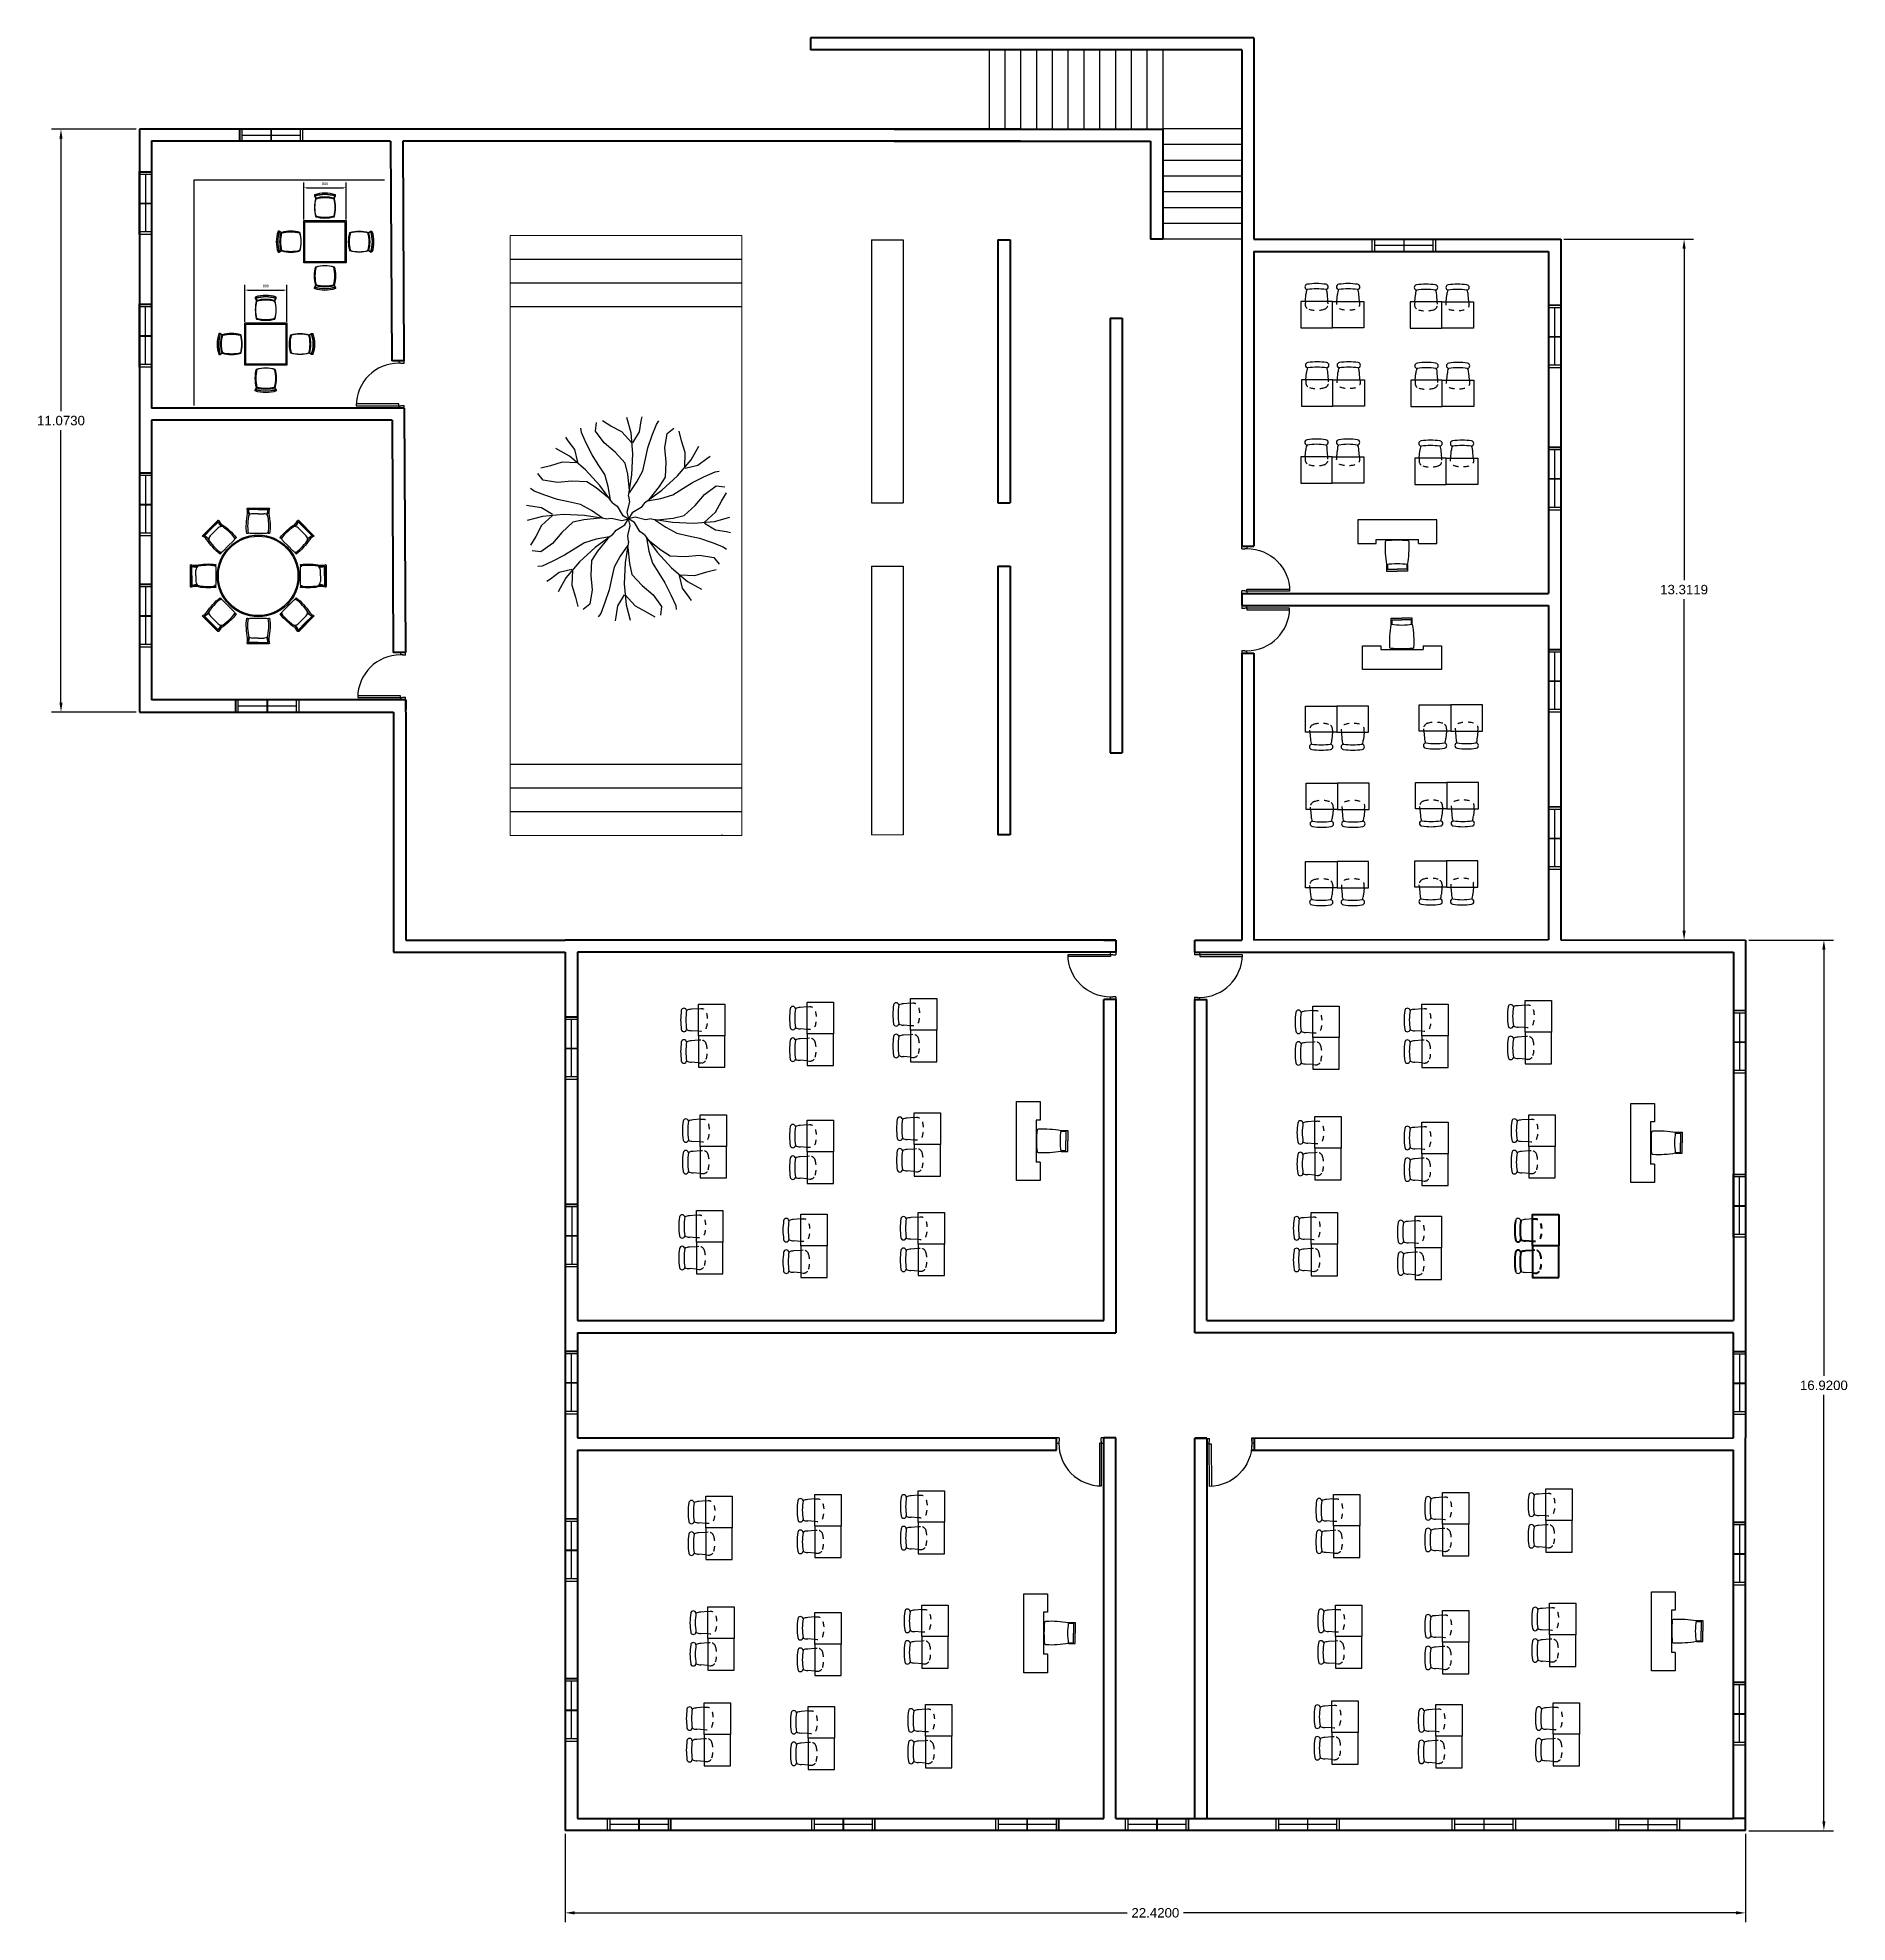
# Model space of a CAD drawing. Header units: metres. Extents: x -353 to 1688, y -477 to 135.
# Drawn here: x -247.32 to -212.95, y -443.92 to -408.12 of the extents above; entities that cross this region are included whole.
import ezdxf

# ---------------------------------------------------------------- set-up
doc = ezdxf.new("R2010")
doc.units = ezdxf.units.M
doc.header["$MEASUREMENT"] = 0
doc.linetypes.add('HIDDEN2', pattern=[0.1875, 0.125, -0.0625])
for name, color, linetype, lineweight in [('DIMENSION', 240, 'Continuous', 40), ('ELEVATION', 160, 'Continuous', 20), ('WALL', 2, 'Continuous', 40)]:
    doc.layers.add(name, color=color, linetype=linetype, lineweight=lineweight)
for name, color, linetype in [('door space', 1, 'Continuous'), ('ID-LOOSE', 31, 'Continuous'), ('ID-LOOSE2', 8, 'Continuous'), ('TREES', 82, 'Continuous'), ('WINDOW', 10, 'Continuous')]:
    doc.layers.add(name, color=color, linetype=linetype)
doc.layers.add('FURNITURE', color=130, linetype='Continuous', plot=False)
doc.layers.add('STAIR', color=231, linetype='Continuous', plot=False)
doc.styles.get("Standard").update_dxf_attribs({"font": 'arial.ttf'})
doc.dimstyles.new('Annotative', dxfattribs={"dimscale": 0, "dimtxt": 0.18, "dimasz": 0.18, "dimexe": 0.18, "dimexo": 0.0625, "dimgap": 0.09, "dimtad": 0, "dimtih": 1, "dimtoh": 1, "dimdec": 4, "dimzin": 0, "dimdsep": 46, "dimtxsty": 'Standard', "dimcen": 0.09, "dimadec": 0, "dimazin": 0, "dimtfac": 1, "dimtdec": 4, "dimtofl": 0, "dimtmove": 0, "dimatfit": 3, "dimfxl": 1, "dimtolj": 1, "dimtzin": 0, "dimarcsym": 0})
doc.dimstyles.new('ARCHITXT', dxfattribs={"dimtxt": 0.05, "dimasz": 0.05, "dimexe": 0.1, "dimexo": 0.02, "dimgap": 0.05, "dimtad": 1, "dimtih": 1, "dimtoh": 1, "dimdec": 0, "dimlfac": 1000, "dimzin": 0, "dimdsep": 46, "dimtxsty": 'Standard', "dimcen": 0.1, "dimdle": 0.18, "dimclrd": 15, "dimclre": 15, "dimclrt": 202, "dimadec": 0, "dimazin": 0, "dimtfac": 0.72, "dimtdec": 0, "dimtix": 1, "dimtmove": 2, "dimatfit": 3, "dimfxl": 1, "dimtolj": 1, "dimtzin": 0, "dimarcsym": 0})

msp = doc.modelspace()

# ---------------------------------------------------------------- blocks, each defined once
blk = doc.blocks.new('A$C1D6968EA')
at = {"layer": 'ID-LOOSE2'}
for p, q in [((0.001, 0.385), (0.02, 0.387)), ((0.02, 0.387), (0.016, 0.396)), ((0.02, 0.387), (0.02, 0.396)), ((0.455, 0.201), (0.455, 0.385)), ((0.456, 0.201), (0.456, 0.385)), ((0.464, 0.201), (0.464, 0.385)), ((0.001, 0.017), (0.02, 0.016)), ((0.02, 0.016), (0.016, 0.006)), ((0.02, 0.016), (0.02, 0.006)), ((0.374, 0.201), (0.374, 0.308)), ((0.374, 0.201), (0.374, 0.094)), ((0.455, 0.201), (0.455, 0.018)), ((0.456, 0.201), (0.456, 0.018)), ((0.464, 0.201), (0.464, 0.017))]:
    blk.add_line(p, q, dxfattribs=at)
for centre, radius, start, end in [((0.137, -0.752), 1.154, 78.4357, 96.8363), ((-0.011, 0.389), 0.012, 341.7536, 26.5375), ((0.276, 0.307), 0.0978, 0.5164, 53.1927), ((0.346, 0.685), 0.317, 271.1591, 287.5641), ((0.394, 0.618), 0.241, 264.5513, 285.9626), ((0.454, 0.385), 0.000433, 341.7715, 99.2202), ((0.455, 0.385), 0.000725, 357.3762, 107.5208), ((0.461, 0.384), 0.00242, 10.345, 111.3742), ((0.137, 1.154), 1.154, 263.1637, 281.5643), ((-0.011, 0.014), 0.012, 333.4625, 18.2464), ((0.276, 0.095), 0.0978, 306.8073, 359.4836), ((0.346, -0.282), 0.317, 72.4359, 88.8409), ((0.394, -0.216), 0.241, 74.0374, 95.4487), ((0.454, 0.018), 0.000433, 260.7798, 18.2285), ((0.455, 0.018), 0.000725, 252.4792, 2.6238), ((0.461, 0.018), 0.00242, 248.6258, 349.655)]:
    blk.add_arc(centre, radius, start, end, dxfattribs=at)
blk = doc.blocks.new('A$C8043')
at = {"layer": 'ID-LOOSE'}
blk.add_lwpolyline([(0.377, 1.275, 0.142857), (0.377, 1.625), (0.402, 1.667), (0.402, 1.692, 0.16432), (0.002, 1.692), (0.002, 1.667), (0.027, 1.625, 0.142857), (0.027, 1.275, 0.142857)], format="xyb", close=True, dxfattribs=at)
at = {"layer": 'ID-LOOSE2'}
for points in [[(0.395, 1.664, 0.159203), (0.01, 1.664), (0.03, 1.631, -0.139716), (0.375, 1.631)], [(0.035, 1.283, -0.138299), (0.035, 1.617, -0.138299), (0.369, 1.617, -0.138299), (0.369, 1.283, -0.138299)]]:
    blk.add_lwpolyline(points, format="xyb", close=True, dxfattribs=at)
at = {"layer": 'ID-LOOSE2', "color": 4}
for centre, start, end in [((0.202, 1.075), 71.3371, 108.6629), ((0.202, 1.025), 73.7398, 106.2602)]:
    blk.add_arc(centre, 0.625, start, end, dxfattribs=at)
blk = doc.blocks.new('*D436')
at = {"layer": 'Defpoints', "color": 0, "transparency": 16777216}
for p in [(-241.466, -410.972), (-242.266, -411.597), (-241.466, -411.597)]:
    blk.add_point(p, dxfattribs=at)
at = {"layer": 'FURNITURE', "color": 15, "lineweight": -2, "transparency": 16777216}
for p, q in [((-242.266, -411.577), (-242.266, -410.872)), ((-242.216, -410.972), (-241.516, -410.972)), ((-241.466, -411.577), (-241.466, -410.872))]:
    blk.add_line(p, q, dxfattribs=at)
at = {"layer": 'FURNITURE', "color": 15, "transparency": 16777216}
for points in [[(-242.216, -410.963), (-242.216, -410.98), (-242.266, -410.972)], [(-241.516, -410.963), (-241.516, -410.98), (-241.466, -410.972)]]:
    blk.add_solid(points, dxfattribs=at)
at = {"layer": 'FURNITURE', "color": 202, "transparency": 16777216, "insert": (-241.866, -410.896), "char_height": 0.05, "attachment_point": 5}
blk.add_mtext('\\A1;800', dxfattribs=at)
blk = doc.blocks.new('*D437')
at = {"layer": 'Defpoints', "color": 0, "transparency": 16777216}
for p in [(-242.59, -412.916), (-243.39, -413.541), (-242.59, -413.541)]:
    blk.add_point(p, dxfattribs=at)
at = {"layer": 'FURNITURE', "color": 15, "lineweight": -2, "transparency": 16777216}
for p, q in [((-243.39, -413.521), (-243.39, -412.816)), ((-242.59, -413.521), (-242.59, -412.816)), ((-243.34, -412.916), (-242.64, -412.916))]:
    blk.add_line(p, q, dxfattribs=at)
at = {"layer": 'FURNITURE', "color": 15, "transparency": 16777216}
for points in [[(-243.34, -412.908), (-243.34, -412.924), (-243.39, -412.916)], [(-242.64, -412.908), (-242.64, -412.924), (-242.59, -412.916)]]:
    blk.add_solid(points, dxfattribs=at)
at = {"layer": 'FURNITURE', "color": 202, "transparency": 16777216, "insert": (-242.99, -412.84), "char_height": 0.05, "attachment_point": 5}
blk.add_mtext('\\A1;800', dxfattribs=at)
blk = doc.blocks.new('BRANCHZ', base_point=(0.5, 0.5))
for p, q in [((0.8758, 0.6211), (0.9341, 0.6629)), ((0.9341, 0.6629), (0.9759, 0.6586)), ((0.7756, 0.5166), (0.8297, 0.5667)), ((0.8297, 0.5667), (0.8758, 0.6211)), ((0.9298, 0.5334), (0.9591, 0.5878)), ((0.9591, 0.5878), (0.9842, 0.6293)), ((0.5334, 0.5083), (0.5, 0.5)), ((0.5835, 0.4958), (0.5335, 0.5083)), ((0.6126, 0.5001), (0.5835, 0.4958)), ((0.6126, 0.5001), (0.717, 0.4833)), ((0.6294, 0.4958), (0.6837, 0.4582)), ((0.6416, 0.496), (0.7213, 0.5041)), ((0.717, 0.4833), (0.8214, 0.479)), ((0.7213, 0.5041), (0.7756, 0.5166)), ((0.8214, 0.479), (0.9258, 0.4876)), ((0.8758, 0.4833), (0.9298, 0.5334)), ((0.8758, 0.479), (0.9298, 0.4457)), ((0.9258, 0.4876), (1.001, 0.5083)), ((0.6837, 0.4582), (0.7381, 0.4289)), ((0.7381, 0.4289), (0.7964, 0.4164)), ((0.7964, 0.4164), (0.8507, 0.4039)), ((0.8507, 0.4039), (0.9133, 0.3831)), ((0.9133, 0.3831), (0.9674, 0.3623)), ((0.9298, 0.4457), (0.9842, 0.4375)), ((0.9842, 0.4375), (1.005, 0.4332)), ((0.9674, 0.3623), (0.9842, 0.3498))]:
    blk.add_line(p, q)
blk = doc.blocks.new('TREE-16')
at = {"xscale": 120, "yscale": 120, "zscale": 120}
for rotation in [90, 44.99999999999985, 134.9999999999999, 180, 224.9999999999999, 314.9999999999998, 270]:
    blk.add_blockref('BRANCHZ', (0, 0), dxfattribs=dict(at, rotation=rotation))
blk.add_blockref('BRANCHZ', (0, 0), dxfattribs=at)
blk = doc.blocks.new('*D440')
at = {"layer": 'Defpoints', "color": 0, "transparency": 16777216}
for p in [(-214.881, -425.264), (-214.881, -442.184), (-213.391, -442.184)]:
    blk.add_point(p, dxfattribs=at)
at = {"layer": 'DIMENSION', "color": 0, "lineweight": -2, "transparency": 16777216}
for p, q in [((-214.818, -425.264), (-213.211, -425.264)), ((-213.391, -425.444), (-213.391, -433.542)), ((-213.391, -442.004), (-213.391, -433.905)), ((-214.818, -442.184), (-213.211, -442.184))]:
    blk.add_line(p, q, dxfattribs=at)
at = {"layer": 'DIMENSION', "color": 0, "transparency": 16777216}
for points in [[(-213.421, -425.444), (-213.361, -425.444), (-213.391, -425.264)], [(-213.421, -442.004), (-213.361, -442.004), (-213.391, -442.184)]]:
    blk.add_solid(points, dxfattribs=at)
at = {"layer": 'DIMENSION', "color": 0, "transparency": 16777216, "insert": (-213.391, -433.724), "char_height": 0.18, "attachment_point": 5}
blk.add_mtext('\\A1;16.9200', dxfattribs=at)
blk = doc.blocks.new('*D441')
at = {"layer": 'Defpoints', "color": 0, "transparency": 16777216}
for p in [(-237.301, -442.184), (-214.881, -442.184), (-214.881, -443.745)]:
    blk.add_point(p, dxfattribs=at)
at = {"layer": 'DIMENSION', "color": 0, "lineweight": -2, "transparency": 16777216}
for p, q in [((-237.301, -442.246), (-237.301, -443.925)), ((-214.881, -442.246), (-214.881, -443.925)), ((-237.121, -443.745), (-226.626, -443.745)), ((-215.061, -443.745), (-225.556, -443.745))]:
    blk.add_line(p, q, dxfattribs=at)
at = {"layer": 'DIMENSION', "color": 0, "transparency": 16777216}
for points in [[(-237.121, -443.715), (-237.121, -443.775), (-237.301, -443.745)], [(-215.061, -443.715), (-215.061, -443.775), (-214.881, -443.745)]]:
    blk.add_solid(points, dxfattribs=at)
at = {"layer": 'DIMENSION', "color": 0, "transparency": 16777216, "insert": (-226.091, -443.745), "char_height": 0.18, "attachment_point": 5}
blk.add_mtext('\\A1;22.4200', dxfattribs=at)
blk = doc.blocks.new('*D442')
at = {"layer": 'Defpoints', "color": 0, "transparency": 16777216}
for p in [(-218.392, -411.951), (-218.392, -425.263), (-216.047, -425.263)]:
    blk.add_point(p, dxfattribs=at)
at = {"layer": 'DIMENSION', "color": 0, "lineweight": -2, "transparency": 16777216}
for p, q in [((-218.329, -411.951), (-215.867, -411.951)), ((-216.047, -412.131), (-216.047, -418.425)), ((-216.047, -425.083), (-216.047, -418.789)), ((-218.329, -425.263), (-215.867, -425.263))]:
    blk.add_line(p, q, dxfattribs=at)
at = {"layer": 'DIMENSION', "color": 0, "transparency": 16777216}
for points in [[(-216.077, -412.131), (-216.017, -412.131), (-216.047, -411.951)], [(-216.077, -425.083), (-216.017, -425.083), (-216.047, -425.263)]]:
    blk.add_solid(points, dxfattribs=at)
at = {"layer": 'DIMENSION', "color": 0, "transparency": 16777216, "insert": (-216.047, -418.607), "char_height": 0.18, "attachment_point": 5}
blk.add_mtext('\\A1;13.3119', dxfattribs=at)
blk = doc.blocks.new('*D443')
at = {"layer": 'Defpoints', "color": 0, "transparency": 16777216}
for p in [(-245.392, -409.859), (-246.881, -420.932), (-245.392, -420.932)]:
    blk.add_point(p, dxfattribs=at)
at = {"layer": 'DIMENSION', "color": 0, "lineweight": -2, "transparency": 16777216}
for p, q in [((-245.454, -409.859), (-247.061, -409.859)), ((-246.881, -410.039), (-246.881, -415.214)), ((-246.881, -420.752), (-246.881, -415.577)), ((-245.454, -420.932), (-247.061, -420.932))]:
    blk.add_line(p, q, dxfattribs=at)
at = {"layer": 'DIMENSION', "color": 0, "transparency": 16777216}
for points in [[(-246.911, -410.039), (-246.851, -410.039), (-246.881, -409.859)], [(-246.911, -420.752), (-246.851, -420.752), (-246.881, -420.932)]]:
    blk.add_solid(points, dxfattribs=at)
at = {"layer": 'DIMENSION', "color": 0, "transparency": 16777216, "insert": (-246.881, -415.396), "char_height": 0.18, "attachment_point": 5}
blk.add_mtext('\\A1;11.0730', dxfattribs=at)

# ---------------------------------------------------------------- dimensions: what is measured, and where the dimension line sits
at = {"layer": 'DIMENSION'}
for base, p1, p2, picture, middle in [((-246.88055, -420.93205), (-245.39154, -409.85901), (-245.39154, -420.93205), '*D443', (-246.88055, -415.39553)), ((-216.04708, -425.26279), (-218.39154, -411.95087), (-218.39154, -425.26279), '*D442', (-216.04708, -418.60683)), ((-213.39087, -442.18353), (-214.88076, -425.26353), (-214.88076, -442.18353), '*D440', (-213.39087, -433.72353))]:
    dim = msp.add_linear_dim(base=base, p1=p1, p2=p2, angle=90, dimstyle='Annotative', dxfattribs=at)
    dim.commit()
    dim.dimension.update_dxf_attribs({"geometry": picture, "text_midpoint": middle})
dim = msp.add_linear_dim(base=(-214.88076, -443.74462), p1=(-237.30076, -442.18353), p2=(-214.88076, -442.18353), dimstyle='Annotative', dxfattribs=at)
dim.commit()
dim.dimension.update_dxf_attribs({"geometry": '*D441', "text_midpoint": (-226.09076, -443.74462)})
at = {"layer": 'FURNITURE'}
for base, p1, p2, picture, middle in [((-241.46631, -410.97182), (-242.26631, -411.59682), (-241.46631, -411.59682), '*D436', (-241.86631, -410.89629)), ((-242.59018, -412.91585), (-243.39018, -413.54085), (-242.59018, -413.54085), '*D437', (-242.99018, -412.84032))]:
    dim = msp.add_linear_dim(base=base, p1=p1, p2=p2, dimstyle='ARCHITXT', dxfattribs=at)
    dim.commit()
    dim.dimension.update_dxf_attribs({"geometry": picture, "text_midpoint": middle})

# ---------------------------------------------------------------- linework, layer by layer
at = {"layer": 'DIMENSION'}
for p, q in [((-218.92587, -430.98972), (-219.06094, -430.97993)), ((-218.92587, -431.16093), (-219.06094, -431.17072))]:
    msp.add_line(p, q, dxfattribs=at)
for points in [[(-218.42587, -430.47532), (-218.42587, -431.07532), (-218.92587, -431.07532), (-218.92587, -430.47532)], [(-218.42587, -431.67532), (-218.42587, -431.07532), (-218.92587, -431.07532), (-218.92587, -431.67532)]]:
    msp.add_lwpolyline(points, close=True, dxfattribs=at)
at = {"layer": 'DIMENSION', "linetype": 'HIDDEN2', "ltscale": 0.03, "flags": 128}
msp.add_lwpolyline([(-218.92587, -430.56162), (-218.88308, -430.55783, -0.35850154), (-218.77661, -430.63085, -0.14150797), (-218.77661, -430.9198, -0.35850154), (-218.88308, -430.99282), (-218.92587, -430.98972)], format="xyb", dxfattribs=at)
at = {"layer": 'DIMENSION', "linetype": 'HIDDEN2', "ltscale": 0.03}
msp.add_lwpolyline([(-218.92587, -431.58903), (-218.88308, -431.59282, 0.35850154), (-218.77661, -431.5198, 0.14150797), (-218.77661, -431.23085, 0.35850154), (-218.88308, -431.15783), (-218.92587, -431.16093)], format="xyb", dxfattribs=at)
at = {"layer": 'DIMENSION'}
for centre, radius, start, end in [((-218.04497, -430.77532), 1.2192, 171.544527, 188.455473), ((-219.20067, -430.94712), 0.0508, 188.455473, 351.544527), ((-219.06094, -430.77675), 0.20318, 243.61801, 270), ((-218.04497, -431.37532), 1.2192, 171.544527, 188.455473), ((-219.20067, -431.20352), 0.0508, 8.455473, 171.544527), ((-219.06094, -431.37389), 0.20318, 90, 116.38199)]:
    msp.add_arc(centre, radius, start, end, dxfattribs=at)
at = {"layer": 'DIMENSION', "color": 7}
for centre in [(-217.94447, -430.77532), (-217.94447, -431.37532)]:
    msp.add_arc(centre, 1.2192, 171.544527, 188.455473, dxfattribs=at)
at = {"layer": 'door space'}
for p, q in [((-240.46298, -414.25889), (-240.46298, -414.30389)), ((-240.36298, -414.25889), (-240.46298, -414.25889)), ((-240.42298, -414.30389), (-240.46298, -414.30389)), ((-240.42298, -414.30889), (-240.42298, -414.30389)), ((-240.36298, -414.30889), (-240.42298, -414.30889)), ((-240.36298, -414.30889), (-240.36298, -414.25889)), ((-240.46298, -415.07889), (-241.27298, -415.07889)), ((-241.27298, -415.11389), (-240.46298, -415.11389)), ((-240.46298, -415.11389), (-240.46298, -415.07889)), ((-240.46298, -415.11389), (-240.46298, -415.15889)), ((-240.46298, -415.11389), (-240.42298, -415.11389)), ((-240.46298, -415.15889), (-240.36298, -415.15889)), ((-240.42298, -415.10889), (-240.42298, -415.11389)), ((-240.42298, -415.10889), (-240.36298, -415.10889)), ((-240.36298, -415.15889), (-240.36298, -415.10889)), ((-224.45102, -417.83082), (-224.45102, -417.78082)), ((-224.45102, -417.78082), (-224.35102, -417.78082)), ((-224.39102, -417.82582), (-224.35102, -417.82582)), ((-224.39102, -417.83082), (-224.39102, -417.82582)), ((-224.35102, -417.78082), (-224.35102, -417.82582)), ((-224.45102, -417.83082), (-224.39102, -417.83082)), ((-224.45102, -418.68082), (-224.45102, -418.63082)), ((-224.39102, -418.63082), (-224.45102, -418.63082)), ((-224.35102, -418.68082), (-224.45102, -418.68082)), ((-224.39102, -418.63082), (-224.39102, -418.63582)), ((-224.35102, -418.63582), (-224.39102, -418.63582)), ((-224.35102, -418.63582), (-224.35102, -418.60082)), ((-224.35102, -418.60082), (-223.54102, -418.60082)), ((-223.54102, -418.63582), (-224.35102, -418.63582)), ((-224.35102, -418.63582), (-224.35102, -418.68082)), ((-224.45139, -418.91225), (-224.45139, -418.96225)), ((-224.35139, -418.91225), (-224.45139, -418.91225)), ((-224.39139, -418.96225), (-224.45139, -418.96225)), ((-224.35139, -418.95725), (-224.39139, -418.95725)), ((-224.39139, -418.96225), (-224.39139, -418.95725)), ((-224.35139, -418.95725), (-224.35139, -418.91225)), ((-223.54139, -418.95725), (-224.35139, -418.95725)), ((-224.35139, -418.95725), (-224.35139, -418.99225)), ((-224.35139, -418.99225), (-223.54139, -418.99225)), ((-240.43337, -419.80196), (-240.43337, -419.84696)), ((-240.33337, -419.80196), (-240.43337, -419.80196)), ((-240.39337, -419.84696), (-240.43337, -419.84696)), ((-240.39337, -419.85196), (-240.39337, -419.84696)), ((-240.33337, -419.85196), (-240.39337, -419.85196)), ((-240.33337, -419.85196), (-240.33337, -419.80196)), ((-224.45139, -419.76225), (-224.45139, -419.81225)), ((-224.45139, -419.76225), (-224.39139, -419.76225)), ((-224.45139, -419.81225), (-224.35139, -419.81225)), ((-224.39139, -419.76225), (-224.39139, -419.76725)), ((-224.39139, -419.76725), (-224.35139, -419.76725)), ((-224.35139, -419.81225), (-224.35139, -419.76725)), ((-240.43337, -420.62196), (-241.24337, -420.62196)), ((-241.24337, -420.65696), (-240.43337, -420.65696)), ((-240.43337, -420.65696), (-240.43337, -420.62196)), ((-240.43337, -420.65696), (-240.43337, -420.70196)), ((-240.43337, -420.65696), (-240.39337, -420.65696)), ((-240.39337, -420.65196), (-240.39337, -420.65696)), ((-240.39337, -420.65196), (-240.33337, -420.65196)), ((-240.33337, -420.70196), (-240.33337, -420.65196)), ((-240.43337, -420.70196), (-240.33337, -420.70196)), ((-227.75041, -425.53841), (-226.94041, -425.53841)), ((-226.94041, -425.57341), (-227.75041, -425.57341)), ((-226.94041, -425.53841), (-226.94041, -425.49341)), ((-226.94041, -425.49341), (-226.84041, -425.49341)), ((-226.94041, -425.53841), (-226.94041, -425.57341)), ((-226.94041, -425.53841), (-226.90041, -425.53841)), ((-226.90041, -425.54341), (-226.90041, -425.53841)), ((-226.90041, -425.54341), (-226.84041, -425.54341)), ((-226.84041, -425.49341), (-226.84041, -425.54341)), ((-225.34879, -425.49721), (-225.34879, -425.54721)), ((-225.24879, -425.49721), (-225.34879, -425.49721)), ((-225.28879, -425.54721), (-225.34879, -425.54721)), ((-225.24879, -425.54221), (-225.28879, -425.54221)), ((-225.28879, -425.54721), (-225.28879, -425.54221)), ((-225.24879, -425.54221), (-225.24879, -425.49721)), ((-224.43879, -425.54221), (-225.24879, -425.54221)), ((-225.24879, -425.54221), (-225.24879, -425.57721)), ((-225.24879, -425.57721), (-224.43879, -425.57721)), ((-226.94041, -426.39341), (-226.94041, -426.34841)), ((-226.90041, -426.34841), (-226.94041, -426.34841)), ((-226.84041, -426.39341), (-226.94041, -426.39341)), ((-226.84041, -426.34341), (-226.90041, -426.34341)), ((-226.90041, -426.34341), (-226.90041, -426.34841)), ((-226.84041, -426.34341), (-226.84041, -426.39341)), ((-225.34879, -426.34721), (-225.34879, -426.39721)), ((-225.34879, -426.34721), (-225.28879, -426.34721)), ((-225.34879, -426.39721), (-225.24879, -426.39721)), ((-225.28879, -426.35221), (-225.28879, -426.34721)), ((-225.28879, -426.35221), (-225.24879, -426.35221)), ((-225.24879, -426.39721), (-225.24879, -426.35221)), ((-227.92076, -434.72358), (-227.97076, -434.72358)), ((-227.97076, -434.72358), (-227.97076, -434.82358)), ((-227.97076, -434.82358), (-227.92576, -434.82358)), ((-227.92576, -434.78358), (-227.92576, -434.82358)), ((-227.92076, -434.78358), (-227.92576, -434.78358)), ((-227.92076, -434.72358), (-227.92076, -434.78358)), ((-227.11576, -434.82358), (-227.15076, -434.82358)), ((-227.15076, -434.82358), (-227.15076, -435.63358)), ((-227.07076, -434.72358), (-227.12076, -434.72358)), ((-227.12076, -434.78358), (-227.12076, -434.72358)), ((-227.12076, -434.78358), (-227.11576, -434.78358)), ((-227.11576, -434.82358), (-227.11576, -434.78358)), ((-227.11576, -435.63358), (-227.11576, -434.82358)), ((-227.11576, -434.82358), (-227.07076, -434.82358)), ((-227.07076, -434.82358), (-227.07076, -434.72358)), ((-225.11518, -434.73297), (-225.06518, -434.73246)), ((-225.11417, -434.83296), (-225.11518, -434.73297)), ((-225.06918, -434.83251), (-225.11417, -434.83296)), ((-225.06458, -434.79246), (-225.06958, -434.79251)), ((-225.06918, -434.83251), (-225.06958, -434.79251)), ((-225.06918, -434.83251), (-225.03418, -434.83216)), ((-225.06105, -435.64247), (-225.06918, -434.83251)), ((-225.06458, -434.79246), (-225.06518, -434.73246)), ((-225.03418, -434.83216), (-225.02605, -435.64212)), ((-224.26522, -434.72443), (-224.21522, -434.72393)), ((-224.26522, -434.72443), (-224.26462, -434.78443)), ((-224.25962, -434.78438), (-224.26462, -434.78443)), ((-224.26084, -434.72439), (-224.26084, -434.88444)), ((-224.25962, -434.78438), (-224.25922, -434.82438)), ((-224.21422, -434.82393), (-224.25922, -434.82438)), ((-224.21522, -434.72393), (-224.21422, -434.82393))]:
    msp.add_line(p, q, dxfattribs=at)
for centre, major_axis in [((-240.46298, -415.11389), (-0.57276, -0.57276)), ((-224.35139, -418.95725), (0.57276, 0.57276)), ((-240.43337, -420.65696), (-0.57276, -0.57276)), ((-225.24879, -425.54221), (0.57276, 0.57276)), ((-227.11576, -434.82358), (0.57276, -0.57276))]:
    msp.add_ellipse(centre, major_axis=major_axis, ratio=1, start_param=3.92699082, end_param=5.49778714, dxfattribs=at)
at = {"layer": 'door space', "extrusion": (0, 0, -1)}
for centre, major_axis in [((-224.35102, -418.63582), (0.57276, -0.57276)), ((-226.94041, -425.53841), (-0.57276, 0.57276)), ((-225.06918, -434.83251), (-0.56698, -0.57848))]:
    msp.add_ellipse(centre, major_axis=major_axis, ratio=1, start_param=3.92699082, end_param=5.49778714, dxfattribs=at)
at = {"layer": 'ELEVATION'}
for p, q in [((-238.34901, -411.87933), (-233.94901, -411.87933)), ((-238.34901, -423.27933), (-238.34901, -411.87933)), ((-233.94901, -411.87933), (-233.94901, -423.27933)), ((-233.94901, -423.27933), (-238.34901, -423.27933)), ((-230.88154, -423.26353), (-231.48154, -423.26353))]:
    msp.add_line(p, q, dxfattribs=at)
at = {"layer": 'FURNITURE'}
for p, q in [((-240.73442, -410.82461), (-244.35643, -410.82461)), ((-244.35643, -410.82461), (-244.35643, -415.10839)), ((-231.48154, -411.95901), (-231.48154, -416.95901)), ((-231.48154, -411.95901), (-230.88154, -411.95901)), ((-230.88154, -411.95901), (-230.88154, -416.95901)), ((-223.242, -413.13133), (-223.23004, -412.99625)), ((-222.8139, -413.13133), (-222.82369, -412.99625)), ((-222.64269, -413.13133), (-222.6329, -412.99625)), ((-222.21459, -413.13133), (-222.22655, -412.99625)), ((-221.16423, -413.14202), (-221.15226, -413.00695)), ((-220.73612, -413.14202), (-220.74591, -413.00695)), ((-220.56491, -413.14202), (-220.55512, -413.00695)), ((-220.13681, -413.14202), (-220.14877, -413.00695)), ((-223.23129, -414.61882), (-223.21933, -414.48375)), ((-222.80319, -414.61882), (-222.81297, -414.48375)), ((-222.63198, -414.61882), (-222.62219, -414.48375)), ((-222.20387, -414.61882), (-222.21584, -414.48375)), ((-221.15351, -414.62952), (-221.14155, -414.49445)), ((-220.72541, -414.62952), (-220.7352, -414.49445)), ((-220.5542, -414.62952), (-220.54441, -414.49445)), ((-220.1261, -414.62952), (-220.13806, -414.49445)), ((-223.24302, -416.08396), (-223.23106, -415.94889)), ((-222.81492, -416.08396), (-222.82471, -415.94889)), ((-222.64371, -416.08396), (-222.63392, -415.94889)), ((-222.21561, -416.08396), (-222.22757, -415.94889)), ((-221.07854, -416.10632), (-221.06658, -415.97125)), ((-220.65044, -416.10632), (-220.66023, -415.97125)), ((-220.47923, -416.10632), (-220.46944, -415.97125)), ((-220.05113, -416.10632), (-220.06309, -415.97125)), ((-231.48154, -416.95901), (-230.88154, -416.95901)), ((-220.74358, -417.27975), (-222.24358, -417.27975)), ((-222.24358, -417.27975), (-222.24358, -417.72975)), ((-220.74358, -417.72975), (-220.74358, -417.27975)), ((-222.24358, -417.72975), (-221.89358, -417.72975)), ((-221.89358, -417.65475), (-221.09358, -417.65475)), ((-221.89358, -417.72975), (-221.89358, -417.65475)), ((-221.09358, -417.72975), (-221.09358, -417.65475)), ((-221.09358, -417.72975), (-220.74358, -417.72975)), ((-231.48154, -418.15901), (-231.48154, -423.26353)), ((-231.48154, -418.15901), (-230.88154, -418.15901)), ((-230.88154, -418.15901), (-230.88154, -423.26353)), ((-221.69858, -418.12975), (-221.69858, -418.25475)), ((-221.68258, -418.12771), (-221.68258, -418.21975)), ((-221.31458, -418.12771), (-221.31458, -418.21975)), ((-221.29858, -418.12975), (-221.29858, -418.25475)), ((-221.69858, -418.25475), (-221.49858, -418.25475)), ((-221.68258, -418.21975), (-221.49858, -418.21975)), ((-221.31458, -418.21975), (-221.49858, -418.21975)), ((-221.29858, -418.25475), (-221.49858, -418.25475)), ((-221.61038, -419.2716), (-221.61038, -419.1466)), ((-221.61038, -419.1466), (-221.41038, -419.1466)), ((-221.59438, -419.27364), (-221.59438, -419.1816)), ((-221.59438, -419.1816), (-221.41038, -419.1816)), ((-221.21038, -419.1466), (-221.41038, -419.1466)), ((-221.22638, -419.1816), (-221.41038, -419.1816)), ((-221.22638, -419.27364), (-221.22638, -419.1816)), ((-221.21038, -419.2716), (-221.21038, -419.1466)), ((-222.15538, -419.6716), (-221.80538, -419.6716)), ((-222.15538, -420.1216), (-222.15538, -419.6716)), ((-221.80538, -419.6716), (-221.80538, -419.7466)), ((-221.80538, -419.7466), (-221.00538, -419.7466)), ((-221.00538, -419.6716), (-221.00538, -419.7466)), ((-221.00538, -419.6716), (-220.65538, -419.6716)), ((-220.65538, -419.6716), (-220.65538, -420.1216)), ((-220.65538, -420.1216), (-222.15538, -420.1216)), ((-223.15482, -421.31738), (-223.14285, -421.45245)), ((-222.72671, -421.31738), (-222.7365, -421.45245)), ((-222.5555, -421.31738), (-222.54571, -421.45245)), ((-222.1274, -421.31738), (-222.13936, -421.45245)), ((-220.99034, -421.29503), (-220.97837, -421.4301)), ((-220.56223, -421.29503), (-220.57202, -421.4301)), ((-220.39102, -421.29503), (-220.38123, -421.4301)), ((-219.96292, -421.29503), (-219.97488, -421.4301)), ((-223.14308, -422.78252), (-223.13112, -422.9176)), ((-222.71498, -422.78252), (-222.72477, -422.9176)), ((-222.54377, -422.78252), (-222.53398, -422.9176)), ((-222.11567, -422.78252), (-222.12763, -422.9176)), ((-221.0653, -422.77182), (-221.05334, -422.90689)), ((-220.6372, -422.77182), (-220.64699, -422.90689)), ((-220.46599, -422.77182), (-220.4562, -422.90689)), ((-220.03789, -422.77182), (-220.04985, -422.90689)), ((-223.15379, -424.27002), (-223.14183, -424.40509)), ((-222.72569, -424.27002), (-222.73548, -424.40509)), ((-222.55448, -424.27002), (-222.54469, -424.40509)), ((-222.12638, -424.27002), (-222.13834, -424.40509)), ((-221.07602, -424.25932), (-221.06406, -424.39439)), ((-220.64792, -424.25932), (-220.65771, -424.39439)), ((-220.47671, -424.25932), (-220.46692, -424.39439)), ((-220.0486, -424.25932), (-220.06057, -424.39439)), ((-234.77133, -426.56799), (-234.9064, -426.57995)), ((-232.70315, -426.53297), (-232.83822, -426.54493)), ((-230.74013, -426.46292), (-230.8752, -426.47488)), ((-223.09728, -426.60377), (-223.23235, -426.61573)), ((-221.0291, -426.56875), (-221.16417, -426.58071)), ((-219.06608, -426.4987), (-219.20115, -426.51066)), ((-234.77133, -426.9961), (-234.9064, -426.98631)), ((-232.70315, -426.96107), (-232.83822, -426.95128)), ((-232.70315, -427.13228), (-232.83822, -427.14207)), ((-230.74013, -426.89102), (-230.8752, -426.88123)), ((-230.74013, -427.06223), (-230.8752, -427.07202)), ((-223.09728, -427.03188), (-223.23235, -427.02209)), ((-221.0291, -426.99685), (-221.16417, -426.98706)), ((-219.06608, -426.9268), (-219.20115, -426.91701)), ((-219.06608, -427.09801), (-219.20115, -427.1078)), ((-234.77133, -427.1673), (-234.9064, -427.17709)), ((-230.74013, -427.49033), (-230.8752, -427.47837)), ((-223.09728, -427.20308), (-223.23235, -427.21287)), ((-221.0291, -427.16806), (-221.16417, -427.17785)), ((-234.77133, -427.59541), (-234.9064, -427.58345)), ((-232.70315, -427.56038), (-232.83822, -427.54842)), ((-223.09728, -427.63119), (-223.23235, -427.61923)), ((-221.0291, -427.59616), (-221.16417, -427.5842)), ((-219.06608, -427.52611), (-219.20115, -427.51415)), ((-228.73113, -429.83412), (-228.73113, -428.33412)), ((-228.73113, -428.33412), (-228.28113, -428.33412)), ((-228.28113, -428.33412), (-228.28113, -428.68412)), ((-217.05708, -429.8699), (-217.05708, -428.3699)), ((-217.05708, -428.3699), (-216.60708, -428.3699)), ((-216.60708, -428.3699), (-216.60708, -428.7199)), ((-234.73627, -428.6695), (-234.87134, -428.68146)), ((-232.70315, -428.77458), (-232.83822, -428.78654)), ((-230.67002, -428.63448), (-230.80509, -428.64644)), ((-228.35613, -428.68412), (-228.35613, -429.48412)), ((-228.28113, -428.68412), (-228.35613, -428.68412)), ((-227.88317, -428.89512), (-227.79113, -428.89512)), ((-227.88113, -428.87912), (-227.75613, -428.87912)), ((-227.79113, -428.89512), (-227.79113, -429.07912)), ((-227.75613, -428.87912), (-227.75613, -429.07912)), ((-223.06222, -428.70528), (-223.19729, -428.71724)), ((-221.0291, -428.81036), (-221.16417, -428.82232)), ((-218.99598, -428.67026), (-219.13105, -428.68222)), ((-216.68208, -428.7199), (-216.68208, -429.5199)), ((-216.60708, -428.7199), (-216.68208, -428.7199)), ((-216.20708, -428.9149), (-216.08208, -428.9149)), ((-216.08208, -428.9149), (-216.08208, -429.1149)), ((-234.73627, -429.0976), (-234.87134, -429.08781)), ((-234.73627, -429.26881), (-234.87134, -429.2786)), ((-232.70315, -429.20268), (-232.83822, -429.19289)), ((-230.67002, -429.06258), (-230.80509, -429.05279)), ((-230.67002, -429.23379), (-230.80509, -429.24358)), ((-227.88317, -429.26312), (-227.79113, -429.26312)), ((-227.88113, -429.27912), (-227.75613, -429.27912)), ((-227.79113, -429.26312), (-227.79113, -429.07912)), ((-227.75613, -429.27912), (-227.75613, -429.07912)), ((-223.06222, -429.13338), (-223.19729, -429.12359)), ((-221.0291, -429.23846), (-221.16417, -429.22867)), ((-218.99598, -429.09836), (-219.13105, -429.08857)), ((-218.99598, -429.26957), (-219.13105, -429.27936)), ((-216.20912, -428.9309), (-216.11708, -428.9309)), ((-216.11708, -428.9309), (-216.11708, -429.1149)), ((-216.11708, -429.2989), (-216.11708, -429.1149)), ((-216.08208, -429.3149), (-216.08208, -429.1149)), ((-232.70315, -429.37389), (-232.83822, -429.38368)), ((-228.28113, -429.48412), (-228.35613, -429.48412)), ((-228.28113, -429.48412), (-228.28113, -429.83412)), ((-223.06222, -429.30459), (-223.19729, -429.31438)), ((-221.0291, -429.40967), (-221.16417, -429.41946)), ((-216.60708, -429.5199), (-216.68208, -429.5199)), ((-216.60708, -429.5199), (-216.60708, -429.8699)), ((-216.20912, -429.2989), (-216.11708, -429.2989)), ((-216.20708, -429.3149), (-216.08208, -429.3149)), ((-234.73627, -429.69692), (-234.87134, -429.68495)), ((-232.70315, -429.80199), (-232.83822, -429.79003)), ((-230.67002, -429.66189), (-230.80509, -429.64993)), ((-228.28113, -429.83412), (-228.73113, -429.83412)), ((-223.06222, -429.7327), (-223.19729, -429.72073)), ((-221.0291, -429.83777), (-221.16417, -429.82581)), ((-218.99598, -429.69767), (-219.13105, -429.68571)), ((-216.60708, -429.8699), (-217.05708, -429.8699)), ((-234.80638, -430.49081), (-234.94145, -430.50277)), ((-232.82755, -430.56086), (-232.96262, -430.57282)), ((-230.59992, -430.52584), (-230.73499, -430.5378)), ((-223.13233, -430.52659), (-223.2674, -430.53855)), ((-221.1535, -430.59664), (-221.28857, -430.6086)), ((-218.92587, -430.56162), (-219.06094, -430.57358)), ((-234.80638, -430.91891), (-234.94145, -430.90912)), ((-232.82755, -430.98896), (-232.96262, -430.97917)), ((-230.59992, -430.95394), (-230.73499, -430.94415)), ((-223.13233, -430.95469), (-223.2674, -430.9449)), ((-221.1535, -431.02474), (-221.28857, -431.01495)), ((-234.80638, -431.09012), (-234.94145, -431.09991)), ((-232.82755, -431.16017), (-232.96262, -431.16996)), ((-230.59992, -431.12515), (-230.73499, -431.13494)), ((-223.13233, -431.1259), (-223.2674, -431.13569)), ((-221.1535, -431.19595), (-221.28857, -431.20574)), ((-234.80638, -431.51822), (-234.94145, -431.50626)), ((-232.82755, -431.58827), (-232.96262, -431.57631)), ((-230.59992, -431.55325), (-230.73499, -431.54129)), ((-223.13233, -431.554), (-223.2674, -431.54204)), ((-221.1535, -431.62405), (-221.28857, -431.61209)), ((-218.92587, -431.58903), (-219.06094, -431.57707)), ((-234.62862, -435.91729), (-234.76369, -435.92925)), ((-232.56044, -435.88226), (-232.69551, -435.89422)), ((-230.59743, -435.81221), (-230.7325, -435.82417)), ((-222.7039, -435.88151), (-222.83897, -435.89347)), ((-220.63572, -435.84648), (-220.77079, -435.85844)), ((-218.67271, -435.77643), (-218.80778, -435.78839)), ((-234.62862, -436.34539), (-234.76369, -436.3356)), ((-232.56044, -436.31036), (-232.69551, -436.30057)), ((-230.59743, -436.24031), (-230.7325, -436.23052)), ((-230.59743, -436.41152), (-230.7325, -436.42131)), ((-222.7039, -436.30961), (-222.83897, -436.29982)), ((-220.63572, -436.27458), (-220.77079, -436.26479)), ((-220.63572, -436.44579), (-220.77079, -436.45558)), ((-218.67271, -436.20453), (-218.80778, -436.19474)), ((-218.67271, -436.37574), (-218.80778, -436.38553)), ((-234.62862, -436.5166), (-234.76369, -436.52639)), ((-232.56044, -436.48157), (-232.69551, -436.49136)), ((-222.7039, -436.48082), (-222.83897, -436.49061)), ((-218.67271, -436.80384), (-218.80778, -436.79188)), ((-234.62862, -436.9447), (-234.76369, -436.93274)), ((-232.56044, -436.90968), (-232.69551, -436.89771)), ((-230.59743, -436.83962), (-230.7325, -436.82766)), ((-222.7039, -436.90892), (-222.83897, -436.89696)), ((-220.63572, -436.8739), (-220.77079, -436.86193)), ((-228.58842, -439.18341), (-228.58842, -437.68341)), ((-228.58842, -437.68341), (-228.13842, -437.68341)), ((-228.13842, -437.68341), (-228.13842, -438.03341)), ((-216.6637, -439.14763), (-216.6637, -437.64763)), ((-216.6637, -437.64763), (-216.2137, -437.64763)), ((-216.2137, -437.64763), (-216.2137, -437.99763)), ((-234.59357, -438.0188), (-234.72864, -438.03076)), ((-232.56044, -438.12387), (-232.69551, -438.13583)), ((-230.52732, -437.98377), (-230.66239, -437.99573)), ((-228.21342, -438.03341), (-228.21342, -438.83341)), ((-228.13842, -438.03341), (-228.21342, -438.03341)), ((-227.73842, -438.22841), (-227.61342, -438.22841)), ((-227.61342, -438.22841), (-227.61342, -438.42841)), ((-222.66885, -437.98302), (-222.80392, -437.99498)), ((-220.63572, -438.08809), (-220.77079, -438.10005)), ((-218.6026, -437.94799), (-218.73767, -437.95995)), ((-216.2887, -437.99763), (-216.2887, -438.79763)), ((-216.2137, -437.99763), (-216.2887, -437.99763)), ((-215.81575, -438.20863), (-215.7237, -438.20863)), ((-215.8137, -438.19263), (-215.6887, -438.19263)), ((-215.7237, -438.20863), (-215.7237, -438.39263)), ((-215.6887, -438.19263), (-215.6887, -438.39263)), ((-234.59357, -438.4469), (-234.72864, -438.43711)), ((-232.56044, -438.55197), (-232.69551, -438.54218)), ((-230.52732, -438.41187), (-230.66239, -438.40208)), ((-230.52732, -438.58308), (-230.66239, -438.59287)), ((-227.74046, -438.24441), (-227.64842, -438.24441)), ((-227.64842, -438.24441), (-227.64842, -438.42841)), ((-227.64842, -438.61241), (-227.64842, -438.42841)), ((-227.61342, -438.62841), (-227.61342, -438.42841)), ((-222.66885, -438.41112), (-222.80392, -438.40133)), ((-222.66885, -438.58233), (-222.80392, -438.59212)), ((-220.63572, -438.51619), (-220.77079, -438.5064)), ((-218.6026, -438.37609), (-218.73767, -438.3663)), ((-218.6026, -438.5473), (-218.73767, -438.55709)), ((-215.81575, -438.57663), (-215.7237, -438.57663)), ((-215.8137, -438.59263), (-215.6887, -438.59263)), ((-215.7237, -438.57663), (-215.7237, -438.39263)), ((-215.6887, -438.59263), (-215.6887, -438.39263)), ((-234.59357, -438.61811), (-234.72864, -438.6279)), ((-232.56044, -438.72318), (-232.69551, -438.73297)), ((-228.13842, -438.83341), (-228.21342, -438.83341)), ((-228.13842, -438.83341), (-228.13842, -439.18341)), ((-227.74046, -438.61241), (-227.64842, -438.61241)), ((-227.73842, -438.62841), (-227.61342, -438.62841)), ((-220.63572, -438.6874), (-220.77079, -438.69719)), ((-216.2137, -438.79763), (-216.2887, -438.79763)), ((-216.2137, -438.79763), (-216.2137, -439.14763)), ((-234.59357, -439.04621), (-234.72864, -439.03425)), ((-232.56044, -439.15129), (-232.69551, -439.13932)), ((-230.52732, -439.01119), (-230.66239, -438.99922)), ((-228.13842, -439.18341), (-228.58842, -439.18341)), ((-222.66885, -439.01043), (-222.80392, -438.99847)), ((-220.63572, -439.11551), (-220.77079, -439.10354)), ((-218.6026, -438.97541), (-218.73767, -438.96344)), ((-216.2137, -439.14763), (-216.6637, -439.14763)), ((-234.66368, -439.8401), (-234.79875, -439.85207)), ((-232.68484, -439.91015), (-232.81991, -439.92212)), ((-230.45721, -439.87513), (-230.59228, -439.88709)), ((-222.73896, -439.80432), (-222.87403, -439.81629)), ((-220.76012, -439.87437), (-220.89519, -439.88634)), ((-218.53249, -439.83935), (-218.66756, -439.85131)), ((-234.66368, -440.26821), (-234.79875, -440.25842)), ((-232.68484, -440.33826), (-232.81991, -440.32847)), ((-230.45721, -440.30323), (-230.59228, -440.29344)), ((-222.73896, -440.23243), (-222.87403, -440.22264)), ((-220.76012, -440.30248), (-220.89519, -440.29269)), ((-218.53249, -440.26745), (-218.66756, -440.25766)), ((-234.66368, -440.43942), (-234.79875, -440.44921)), ((-232.68484, -440.50947), (-232.81991, -440.51926)), ((-230.45721, -440.47444), (-230.59228, -440.48423)), ((-222.73896, -440.40364), (-222.87403, -440.41343)), ((-220.76012, -440.47369), (-220.89519, -440.48348)), ((-218.53249, -440.43866), (-218.66756, -440.44845)), ((-234.66368, -440.86752), (-234.79875, -440.85556)), ((-232.68484, -440.93757), (-232.81991, -440.92561)), ((-230.45721, -440.90254), (-230.59228, -440.89058)), ((-222.73896, -440.83174), (-222.87403, -440.81978)), ((-220.76012, -440.90179), (-220.89519, -440.88983)), ((-218.53249, -440.86676), (-218.66756, -440.8548))]:
    msp.add_line(p, q, dxfattribs=at)
for points in [[(-242.26631, -411.59682), (-241.46631, -411.59682), (-241.46631, -412.39682), (-242.26631, -412.39682)], [(-242.24631, -411.61682), (-241.48631, -411.61682), (-241.48631, -412.37682), (-242.24631, -412.37682)], [(-223.32829, -413.63133), (-222.72829, -413.63133), (-222.72829, -413.13133), (-223.32829, -413.13133)], [(-222.12829, -413.63133), (-222.72829, -413.63133), (-222.72829, -413.13133), (-222.12829, -413.13133)], [(-221.25052, -413.64202), (-220.65052, -413.64202), (-220.65052, -413.14202), (-221.25052, -413.14202)], [(-220.05052, -413.64202), (-220.65052, -413.64202), (-220.65052, -413.14202), (-220.05052, -413.14202)], [(-243.39018, -413.54085), (-242.59018, -413.54085), (-242.59018, -414.34085), (-243.39018, -414.34085)], [(-243.37018, -413.56085), (-242.61018, -413.56085), (-242.61018, -414.32085), (-243.37018, -414.32085)], [(-223.31758, -415.11882), (-222.71758, -415.11882), (-222.71758, -414.61882), (-223.31758, -414.61882)], [(-222.11758, -415.11882), (-222.71758, -415.11882), (-222.71758, -414.61882), (-222.11758, -414.61882)], [(-221.2398, -415.12952), (-220.6398, -415.12952), (-220.6398, -414.62952), (-221.2398, -414.62952)], [(-220.0398, -415.12952), (-220.6398, -415.12952), (-220.6398, -414.62952), (-220.0398, -414.62952)], [(-223.32932, -416.58396), (-222.72932, -416.58396), (-222.72932, -416.08396), (-223.32932, -416.08396)], [(-222.12932, -416.58396), (-222.72932, -416.58396), (-222.72932, -416.08396), (-222.12932, -416.08396)], [(-221.16484, -416.60632), (-220.56484, -416.60632), (-220.56484, -416.10632), (-221.16484, -416.10632)], [(-219.96484, -416.60632), (-220.56484, -416.60632), (-220.56484, -416.10632), (-219.96484, -416.10632)], [(-223.24111, -420.81738), (-222.64111, -420.81738), (-222.64111, -421.31738), (-223.24111, -421.31738)], [(-222.04111, -420.81738), (-222.64111, -420.81738), (-222.64111, -421.31738), (-222.04111, -421.31738)], [(-221.07663, -420.79503), (-220.47663, -420.79503), (-220.47663, -421.29503), (-221.07663, -421.29503)], [(-219.87663, -420.79503), (-220.47663, -420.79503), (-220.47663, -421.29503), (-219.87663, -421.29503)], [(-223.22937, -422.28252), (-222.62937, -422.28252), (-222.62937, -422.78252), (-223.22937, -422.78252)], [(-222.02937, -422.28252), (-222.62937, -422.28252), (-222.62937, -422.78252), (-222.02937, -422.78252)], [(-221.1516, -422.27182), (-220.5516, -422.27182), (-220.5516, -422.77182), (-221.1516, -422.77182)], [(-219.9516, -422.27182), (-220.5516, -422.27182), (-220.5516, -422.77182), (-219.9516, -422.77182)], [(-223.24009, -423.77002), (-222.64009, -423.77002), (-222.64009, -424.27002), (-223.24009, -424.27002)], [(-222.04009, -423.77002), (-222.64009, -423.77002), (-222.64009, -424.27002), (-222.04009, -424.27002)], [(-221.16231, -423.75932), (-220.56231, -423.75932), (-220.56231, -424.25932), (-221.16231, -424.25932)], [(-219.96231, -423.75932), (-220.56231, -423.75932), (-220.56231, -424.25932), (-219.96231, -424.25932)], [(-230.24013, -426.37662), (-230.24013, -426.97662), (-230.74013, -426.97662), (-230.74013, -426.37662)], [(-218.56608, -426.4124), (-218.56608, -427.0124), (-219.06608, -427.0124), (-219.06608, -426.4124)], [(-234.27133, -426.4817), (-234.27133, -427.0817), (-234.77133, -427.0817), (-234.77133, -426.4817)], [(-232.20315, -426.44668), (-232.20315, -427.04668), (-232.70315, -427.04668), (-232.70315, -426.44668)], [(-222.59728, -426.51748), (-222.59728, -427.11748), (-223.09728, -427.11748), (-223.09728, -426.51748)], [(-220.5291, -426.48246), (-220.5291, -427.08246), (-221.0291, -427.08246), (-221.0291, -426.48246)], [(-234.27133, -427.6817), (-234.27133, -427.0817), (-234.77133, -427.0817), (-234.77133, -427.6817)], [(-232.20315, -427.64668), (-232.20315, -427.04668), (-232.70315, -427.04668), (-232.70315, -427.64668)], [(-230.24013, -427.57662), (-230.24013, -426.97662), (-230.74013, -426.97662), (-230.74013, -427.57662)], [(-222.59728, -427.71748), (-222.59728, -427.11748), (-223.09728, -427.11748), (-223.09728, -427.71748)], [(-220.5291, -427.68246), (-220.5291, -427.08246), (-221.0291, -427.08246), (-221.0291, -427.68246)], [(-218.56608, -427.6124), (-218.56608, -427.0124), (-219.06608, -427.0124), (-219.06608, -427.6124)], [(-230.17002, -428.54818), (-230.17002, -429.14818), (-230.67002, -429.14818), (-230.67002, -428.54818)], [(-234.23627, -428.58321), (-234.23627, -429.18321), (-234.73627, -429.18321), (-234.73627, -428.58321)], [(-232.20315, -428.68828), (-232.20315, -429.28828), (-232.70315, -429.28828), (-232.70315, -428.68828)], [(-222.56222, -428.61899), (-222.56222, -429.21899), (-223.06222, -429.21899), (-223.06222, -428.61899)], [(-220.5291, -428.72406), (-220.5291, -429.32406), (-221.0291, -429.32406), (-221.0291, -428.72406)], [(-218.49598, -428.58396), (-218.49598, -429.18396), (-218.99598, -429.18396), (-218.99598, -428.58396)], [(-234.23627, -429.78321), (-234.23627, -429.18321), (-234.73627, -429.18321), (-234.73627, -429.78321)], [(-230.17002, -429.74818), (-230.17002, -429.14818), (-230.67002, -429.14818), (-230.67002, -429.74818)], [(-222.56222, -429.81899), (-222.56222, -429.21899), (-223.06222, -429.21899), (-223.06222, -429.81899)], [(-218.49598, -429.78396), (-218.49598, -429.18396), (-218.99598, -429.18396), (-218.99598, -429.78396)], [(-232.20315, -429.88828), (-232.20315, -429.28828), (-232.70315, -429.28828), (-232.70315, -429.88828)], [(-220.5291, -429.92406), (-220.5291, -429.32406), (-221.0291, -429.32406), (-221.0291, -429.92406)], [(-234.30638, -430.40452), (-234.30638, -431.00452), (-234.80638, -431.00452), (-234.80638, -430.40452)], [(-232.32755, -430.47457), (-232.32755, -431.07457), (-232.82755, -431.07457), (-232.82755, -430.47457)], [(-230.09992, -430.43954), (-230.09992, -431.03954), (-230.59992, -431.03954), (-230.59992, -430.43954)], [(-222.63233, -430.4403), (-222.63233, -431.0403), (-223.13233, -431.0403), (-223.13233, -430.4403)], [(-220.6535, -430.51035), (-220.6535, -431.11035), (-221.1535, -431.11035), (-221.1535, -430.51035)], [(-234.30638, -431.60452), (-234.30638, -431.00452), (-234.80638, -431.00452), (-234.80638, -431.60452)], [(-232.32755, -431.67457), (-232.32755, -431.07457), (-232.82755, -431.07457), (-232.82755, -431.67457)], [(-230.09992, -431.63954), (-230.09992, -431.03954), (-230.59992, -431.03954), (-230.59992, -431.63954)], [(-222.63233, -431.6403), (-222.63233, -431.0403), (-223.13233, -431.0403), (-223.13233, -431.6403)], [(-220.6535, -431.71035), (-220.6535, -431.11035), (-221.1535, -431.11035), (-221.1535, -431.71035)], [(-230.09743, -435.72592), (-230.09743, -436.32592), (-230.59743, -436.32592), (-230.59743, -435.72592)], [(-218.17271, -435.69014), (-218.17271, -436.29014), (-218.67271, -436.29014), (-218.67271, -435.69014)], [(-234.12862, -435.83099), (-234.12862, -436.43099), (-234.62862, -436.43099), (-234.62862, -435.83099)], [(-232.06044, -435.79597), (-232.06044, -436.39597), (-232.56044, -436.39597), (-232.56044, -435.79597)], [(-222.2039, -435.79521), (-222.2039, -436.39521), (-222.7039, -436.39521), (-222.7039, -435.79521)], [(-220.13572, -435.76019), (-220.13572, -436.36019), (-220.63572, -436.36019), (-220.63572, -435.76019)], [(-234.12862, -437.03099), (-234.12862, -436.43099), (-234.62862, -436.43099), (-234.62862, -437.03099)], [(-232.06044, -436.99597), (-232.06044, -436.39597), (-232.56044, -436.39597), (-232.56044, -436.99597)], [(-230.09743, -436.92592), (-230.09743, -436.32592), (-230.59743, -436.32592), (-230.59743, -436.92592)], [(-222.2039, -436.99521), (-222.2039, -436.39521), (-222.7039, -436.39521), (-222.7039, -436.99521)], [(-220.13572, -436.96019), (-220.13572, -436.36019), (-220.63572, -436.36019), (-220.63572, -436.96019)], [(-218.17271, -436.89014), (-218.17271, -436.29014), (-218.67271, -436.29014), (-218.67271, -436.89014)], [(-218.1026, -437.8617), (-218.1026, -438.4617), (-218.6026, -438.4617), (-218.6026, -437.8617)], [(-234.09357, -437.9325), (-234.09357, -438.5325), (-234.59357, -438.5325), (-234.59357, -437.9325)], [(-232.06044, -438.03758), (-232.06044, -438.63758), (-232.56044, -438.63758), (-232.56044, -438.03758)], [(-230.02732, -437.89748), (-230.02732, -438.49748), (-230.52732, -438.49748), (-230.52732, -437.89748)], [(-222.16885, -437.89672), (-222.16885, -438.49672), (-222.66885, -438.49672), (-222.66885, -437.89672)], [(-220.13572, -438.0018), (-220.13572, -438.6018), (-220.63572, -438.6018), (-220.63572, -438.0018)], [(-234.09357, -439.1325), (-234.09357, -438.5325), (-234.59357, -438.5325), (-234.59357, -439.1325)], [(-230.02732, -439.09748), (-230.02732, -438.49748), (-230.52732, -438.49748), (-230.52732, -439.09748)], [(-222.16885, -439.09672), (-222.16885, -438.49672), (-222.66885, -438.49672), (-222.66885, -439.09672)], [(-218.1026, -439.0617), (-218.1026, -438.4617), (-218.6026, -438.4617), (-218.6026, -439.0617)], [(-232.06044, -439.23758), (-232.06044, -438.63758), (-232.56044, -438.63758), (-232.56044, -439.23758)], [(-220.13572, -439.2018), (-220.13572, -438.6018), (-220.63572, -438.6018), (-220.63572, -439.2018)], [(-234.16368, -439.75381), (-234.16368, -440.35381), (-234.66368, -440.35381), (-234.66368, -439.75381)], [(-232.18484, -439.82386), (-232.18484, -440.42386), (-232.68484, -440.42386), (-232.68484, -439.82386)], [(-229.95721, -439.78884), (-229.95721, -440.38884), (-230.45721, -440.38884), (-230.45721, -439.78884)], [(-222.23896, -439.71803), (-222.23896, -440.31803), (-222.73896, -440.31803), (-222.73896, -439.71803)], [(-220.26012, -439.78808), (-220.26012, -440.38808), (-220.76012, -440.38808), (-220.76012, -439.78808)], [(-218.03249, -439.75306), (-218.03249, -440.35306), (-218.53249, -440.35306), (-218.53249, -439.75306)], [(-234.16368, -440.95381), (-234.16368, -440.35381), (-234.66368, -440.35381), (-234.66368, -440.95381)], [(-222.23896, -440.91803), (-222.23896, -440.31803), (-222.73896, -440.31803), (-222.73896, -440.91803)], [(-218.03249, -440.95306), (-218.03249, -440.35306), (-218.53249, -440.35306), (-218.53249, -440.95306)], [(-232.18484, -441.02386), (-232.18484, -440.42386), (-232.68484, -440.42386), (-232.68484, -441.02386)], [(-229.95721, -440.98884), (-229.95721, -440.38884), (-230.45721, -440.38884), (-230.45721, -440.98884)], [(-220.26012, -440.98808), (-220.26012, -440.38808), (-220.76012, -440.38808), (-220.76012, -440.98808)]]:
    msp.add_lwpolyline(points, close=True, dxfattribs=at)
at = {"layer": 'FURNITURE', "linetype": 'HIDDEN2', "ltscale": 0.03}
for points in [[(-223.242, -413.13133), (-223.24579, -413.17412, 0.35850154), (-223.17277, -413.28058, 0.14150797), (-222.88382, -413.28058, 0.35850154), (-222.8108, -413.17412), (-222.8139, -413.13133)], [(-221.16423, -413.14202), (-221.16802, -413.18481, 0.35850154), (-221.09499, -413.29128, 0.14150797), (-220.80605, -413.29128, 0.35850154), (-220.73302, -413.18481), (-220.73612, -413.14202)], [(-223.23129, -414.61882), (-223.23508, -414.66161, 0.35850154), (-223.16205, -414.76808, 0.14150797), (-222.87311, -414.76808, 0.35850154), (-222.80008, -414.66161), (-222.80319, -414.61882)], [(-221.15351, -414.62952), (-221.1573, -414.67231, 0.35850154), (-221.08428, -414.77878, 0.14150797), (-220.79533, -414.77878, 0.35850154), (-220.72231, -414.67231), (-220.72541, -414.62952)], [(-223.24302, -416.08396), (-223.24681, -416.12675, 0.35850154), (-223.17379, -416.23322, 0.14150797), (-222.88484, -416.23322, 0.35850154), (-222.81182, -416.12675), (-222.81492, -416.08396)], [(-221.07854, -416.10632), (-221.08233, -416.14911, 0.35850154), (-221.00931, -416.25557, 0.14150797), (-220.72036, -416.25557, 0.35850154), (-220.64734, -416.14911), (-220.65044, -416.10632)], [(-223.15482, -421.31738), (-223.15861, -421.27459, -0.35850154), (-223.08558, -421.16813, -0.14150797), (-222.79664, -421.16813, -0.35850154), (-222.72361, -421.27459), (-222.72671, -421.31738)], [(-220.99034, -421.29503), (-220.99413, -421.25224, -0.35850154), (-220.9211, -421.14577, -0.14150797), (-220.63216, -421.14577, -0.35850154), (-220.55913, -421.25224), (-220.56223, -421.29503)], [(-223.14308, -422.78252), (-223.14687, -422.73973, -0.35850154), (-223.07385, -422.63327, -0.14150797), (-222.7849, -422.63327, -0.35850154), (-222.71188, -422.73973), (-222.71498, -422.78252)], [(-221.0653, -422.77182), (-221.06909, -422.72903, -0.35850154), (-220.99607, -422.62257, -0.14150797), (-220.70712, -422.62257, -0.35850154), (-220.6341, -422.72903), (-220.6372, -422.77182)], [(-223.15379, -424.27002), (-223.15758, -424.22723, -0.35850154), (-223.08456, -424.12076, -0.14150797), (-222.79561, -424.12076, -0.35850154), (-222.72259, -424.22723), (-222.72569, -424.27002)], [(-221.07602, -424.25932), (-221.07981, -424.21653, -0.35850154), (-221.00678, -424.11006, -0.14150797), (-220.71784, -424.11006, -0.35850154), (-220.64481, -424.21653), (-220.64792, -424.25932)], [(-232.70315, -427.56038), (-232.66036, -427.56417, 0.35850154), (-232.55389, -427.49115, 0.14150797), (-232.55389, -427.2022, 0.35850154), (-232.66036, -427.12918), (-232.70315, -427.13228)], [(-230.74013, -427.49033), (-230.69734, -427.49412, 0.35850154), (-230.59088, -427.4211, 0.14150797), (-230.59088, -427.13215, 0.35850154), (-230.69734, -427.05913), (-230.74013, -427.06223)], [(-219.06608, -427.52611), (-219.02329, -427.5299, 0.35850154), (-218.91683, -427.45688, 0.14150797), (-218.91683, -427.16793, 0.35850154), (-219.02329, -427.09491), (-219.06608, -427.09801)], [(-234.77133, -427.59541), (-234.72854, -427.5992, 0.35850154), (-234.62207, -427.52617, 0.14150797), (-234.62207, -427.23723, 0.35850154), (-234.72854, -427.1642), (-234.77133, -427.1673)], [(-223.09728, -427.63119), (-223.05449, -427.63498, 0.35850154), (-222.94802, -427.56195, 0.14150797), (-222.94802, -427.27301, 0.35850154), (-223.05449, -427.19998), (-223.09728, -427.20308)], [(-221.0291, -427.59616), (-220.98631, -427.59995, 0.35850154), (-220.87984, -427.52693, 0.14150797), (-220.87984, -427.23798, 0.35850154), (-220.98631, -427.16496), (-221.0291, -427.16806)], [(-234.73627, -429.69692), (-234.69348, -429.70071, 0.35850154), (-234.58702, -429.62768, 0.14150797), (-234.58702, -429.33874, 0.35850154), (-234.69348, -429.26571), (-234.73627, -429.26881)], [(-230.67002, -429.66189), (-230.62723, -429.66568, 0.35850154), (-230.52077, -429.59266, 0.14150797), (-230.52077, -429.30371, 0.35850154), (-230.62723, -429.23069), (-230.67002, -429.23379)], [(-218.99598, -429.69767), (-218.95319, -429.70146, 0.35850154), (-218.84672, -429.62844, 0.14150797), (-218.84672, -429.33949, 0.35850154), (-218.95319, -429.26647), (-218.99598, -429.26957)], [(-232.70315, -429.80199), (-232.66036, -429.80578, 0.35850154), (-232.55389, -429.73276, 0.14150797), (-232.55389, -429.44381, 0.35850154), (-232.66036, -429.37079), (-232.70315, -429.37389)], [(-223.06222, -429.7327), (-223.01943, -429.73649, 0.35850154), (-222.91297, -429.66346, 0.14150797), (-222.91297, -429.37452, 0.35850154), (-223.01943, -429.30149), (-223.06222, -429.30459)], [(-221.0291, -429.83777), (-220.98631, -429.84156, 0.35850154), (-220.87984, -429.76854, 0.14150797), (-220.87984, -429.47959, 0.35850154), (-220.98631, -429.40657), (-221.0291, -429.40967)], [(-234.80638, -431.51822), (-234.76359, -431.52201, 0.35850154), (-234.65712, -431.44899, 0.14150797), (-234.65712, -431.16004, 0.35850154), (-234.76359, -431.08702), (-234.80638, -431.09012)], [(-232.82755, -431.58827), (-232.78476, -431.59206, 0.35850154), (-232.67829, -431.51904, 0.14150797), (-232.67829, -431.23009, 0.35850154), (-232.78476, -431.15707), (-232.82755, -431.16017)], [(-230.59992, -431.55325), (-230.55713, -431.55704, 0.35850154), (-230.45066, -431.48402, 0.14150797), (-230.45066, -431.19507, 0.35850154), (-230.55713, -431.12205), (-230.59992, -431.12515)], [(-223.13233, -431.554), (-223.08954, -431.55779, 0.35850154), (-222.98308, -431.48477, 0.14150797), (-222.98308, -431.19582, 0.35850154), (-223.08954, -431.1228), (-223.13233, -431.1259)], [(-221.1535, -431.62405), (-221.11071, -431.62784, 0.35850154), (-221.00424, -431.55482, 0.14150797), (-221.00424, -431.26587, 0.35850154), (-221.11071, -431.19285), (-221.1535, -431.19595)], [(-230.59743, -436.83962), (-230.55464, -436.84341, 0.35850154), (-230.44817, -436.77039, 0.14150797), (-230.44817, -436.48144, 0.35850154), (-230.55464, -436.40842), (-230.59743, -436.41152)], [(-220.63572, -436.8739), (-220.59293, -436.87769, 0.35850154), (-220.48647, -436.80466, 0.14150797), (-220.48647, -436.51572, 0.35850154), (-220.59293, -436.44269), (-220.63572, -436.44579)], [(-218.67271, -436.80384), (-218.62992, -436.80763, 0.35850154), (-218.52345, -436.73461, 0.14150797), (-218.52345, -436.44566, 0.35850154), (-218.62992, -436.37264), (-218.67271, -436.37574)], [(-234.62862, -436.9447), (-234.58583, -436.94849, 0.35850154), (-234.47936, -436.87547, 0.14150797), (-234.47936, -436.58652, 0.35850154), (-234.58583, -436.5135), (-234.62862, -436.5166)], [(-232.56044, -436.90968), (-232.51765, -436.91347, 0.35850154), (-232.41119, -436.84044, 0.14150797), (-232.41119, -436.5515, 0.35850154), (-232.51765, -436.47847), (-232.56044, -436.48157)], [(-222.7039, -436.90892), (-222.66111, -436.91271, 0.35850154), (-222.55465, -436.83969, 0.14150797), (-222.55465, -436.55074, 0.35850154), (-222.66111, -436.47772), (-222.7039, -436.48082)], [(-230.52732, -439.01119), (-230.48453, -439.01497, 0.35850154), (-230.37806, -438.94195, 0.14150797), (-230.37806, -438.653, 0.35850154), (-230.48453, -438.57998), (-230.52732, -438.58308)], [(-222.66885, -439.01043), (-222.62606, -439.01422, 0.35850154), (-222.51959, -438.9412, 0.14150797), (-222.51959, -438.65225, 0.35850154), (-222.62606, -438.57923), (-222.66885, -438.58233)], [(-218.6026, -438.97541), (-218.55981, -438.97919, 0.35850154), (-218.45334, -438.90617, 0.14150797), (-218.45334, -438.61722, 0.35850154), (-218.55981, -438.5442), (-218.6026, -438.5473)], [(-234.59357, -439.04621), (-234.55078, -439.05, 0.35850154), (-234.44431, -438.97698, 0.14150797), (-234.44431, -438.68803, 0.35850154), (-234.55078, -438.61501), (-234.59357, -438.61811)], [(-232.56044, -439.15129), (-232.51765, -439.15508, 0.35850154), (-232.41119, -439.08205, 0.14150797), (-232.41119, -438.7931, 0.35850154), (-232.51765, -438.72008), (-232.56044, -438.72318)], [(-220.63572, -439.11551), (-220.59293, -439.1193, 0.35850154), (-220.48647, -439.04627, 0.14150797), (-220.48647, -438.75733, 0.35850154), (-220.59293, -438.6843), (-220.63572, -438.6874)], [(-234.66368, -440.86752), (-234.62089, -440.87131, 0.35850154), (-234.51442, -440.79828, 0.14150797), (-234.51442, -440.50934, 0.35850154), (-234.62089, -440.43631), (-234.66368, -440.43942)], [(-232.68484, -440.93757), (-232.64205, -440.94136, 0.35850154), (-232.53559, -440.86833, 0.14150797), (-232.53559, -440.57939, 0.35850154), (-232.64205, -440.50636), (-232.68484, -440.50947)], [(-230.45721, -440.90254), (-230.41442, -440.90633, 0.35850154), (-230.30796, -440.83331, 0.14150797), (-230.30796, -440.54436, 0.35850154), (-230.41442, -440.47134), (-230.45721, -440.47444)], [(-222.73896, -440.83174), (-222.69617, -440.83553, 0.35850154), (-222.5897, -440.7625, 0.14150797), (-222.5897, -440.47356, 0.35850154), (-222.69617, -440.40053), (-222.73896, -440.40364)], [(-220.76012, -440.90179), (-220.71733, -440.90558, 0.35850154), (-220.61087, -440.83255, 0.14150797), (-220.61087, -440.54361, 0.35850154), (-220.71733, -440.47058), (-220.76012, -440.47369)], [(-218.53249, -440.86676), (-218.4897, -440.87055, 0.35850154), (-218.38324, -440.79753, 0.14150797), (-218.38324, -440.50858, 0.35850154), (-218.4897, -440.43556), (-218.53249, -440.43866)]]:
    msp.add_lwpolyline(points, format="xyb", dxfattribs=at)
at = {"layer": 'FURNITURE', "linetype": 'HIDDEN2', "ltscale": 0.03, "flags": 128}
for points in [[(-222.21459, -413.13133), (-222.2108, -413.17412, -0.35850154), (-222.28382, -413.28058, -0.14150797), (-222.57277, -413.28058, -0.35850154), (-222.64579, -413.17412), (-222.64269, -413.13133)], [(-220.13681, -413.14202), (-220.13302, -413.18481, -0.35850154), (-220.20605, -413.29128, -0.14150797), (-220.49499, -413.29128, -0.35850154), (-220.56802, -413.18481), (-220.56491, -413.14202)], [(-222.20387, -414.61882), (-222.20008, -414.66161, -0.35850154), (-222.27311, -414.76808, -0.14150797), (-222.56205, -414.76808, -0.35850154), (-222.63508, -414.66161), (-222.63198, -414.61882)], [(-220.1261, -414.62952), (-220.12231, -414.67231, -0.35850154), (-220.19533, -414.77878, -0.14150797), (-220.48428, -414.77878, -0.35850154), (-220.5573, -414.67231), (-220.5542, -414.62952)], [(-222.21561, -416.08396), (-222.21182, -416.12675, -0.35850154), (-222.28484, -416.23322, -0.14150797), (-222.57379, -416.23322, -0.35850154), (-222.64681, -416.12675), (-222.64371, -416.08396)], [(-220.05113, -416.10632), (-220.04734, -416.14911, -0.35850154), (-220.12036, -416.25557, -0.14150797), (-220.40931, -416.25557, -0.35850154), (-220.48233, -416.14911), (-220.47923, -416.10632)], [(-222.1274, -421.31738), (-222.12361, -421.27459, 0.35850154), (-222.19664, -421.16813, 0.14150797), (-222.48558, -421.16813, 0.35850154), (-222.55861, -421.27459), (-222.5555, -421.31738)], [(-219.96292, -421.29503), (-219.95913, -421.25224, 0.35850154), (-220.03216, -421.14577, 0.14150797), (-220.3211, -421.14577, 0.35850154), (-220.39413, -421.25224), (-220.39102, -421.29503)], [(-222.11567, -422.78252), (-222.11188, -422.73973, 0.35850154), (-222.1849, -422.63327, 0.14150797), (-222.47385, -422.63327, 0.35850154), (-222.54687, -422.73973), (-222.54377, -422.78252)], [(-220.03789, -422.77182), (-220.0341, -422.72903, 0.35850154), (-220.10712, -422.62257, 0.14150797), (-220.39607, -422.62257, 0.35850154), (-220.46909, -422.72903), (-220.46599, -422.77182)], [(-222.12638, -424.27002), (-222.12259, -424.22723, 0.35850154), (-222.19561, -424.12076, 0.14150797), (-222.48456, -424.12076, 0.35850154), (-222.55758, -424.22723), (-222.55448, -424.27002)], [(-220.0486, -424.25932), (-220.04481, -424.21653, 0.35850154), (-220.11784, -424.11006, 0.14150797), (-220.40678, -424.11006, 0.35850154), (-220.47981, -424.21653), (-220.47671, -424.25932)], [(-234.77133, -426.56799), (-234.72854, -426.5642, -0.35850154), (-234.62207, -426.63723, -0.14150797), (-234.62207, -426.92617, -0.35850154), (-234.72854, -426.9992), (-234.77133, -426.9961)], [(-232.70315, -426.53297), (-232.66036, -426.52918, -0.35850154), (-232.55389, -426.6022, -0.14150797), (-232.55389, -426.89115, -0.35850154), (-232.66036, -426.96417), (-232.70315, -426.96107)], [(-230.74013, -426.46292), (-230.69734, -426.45913, -0.35850154), (-230.59088, -426.53215, -0.14150797), (-230.59088, -426.8211, -0.35850154), (-230.69734, -426.89412), (-230.74013, -426.89102)], [(-223.09728, -426.60377), (-223.05449, -426.59998, -0.35850154), (-222.94802, -426.67301, -0.14150797), (-222.94802, -426.96195, -0.35850154), (-223.05449, -427.03498), (-223.09728, -427.03188)], [(-221.0291, -426.56875), (-220.98631, -426.56496, -0.35850154), (-220.87984, -426.63798, -0.14150797), (-220.87984, -426.92693, -0.35850154), (-220.98631, -426.99995), (-221.0291, -426.99685)], [(-219.06608, -426.4987), (-219.02329, -426.49491, -0.35850154), (-218.91683, -426.56793, -0.14150797), (-218.91683, -426.85688, -0.35850154), (-219.02329, -426.9299), (-219.06608, -426.9268)], [(-234.73627, -428.6695), (-234.69348, -428.66571, -0.35850154), (-234.58702, -428.73874, -0.14150797), (-234.58702, -429.02768, -0.35850154), (-234.69348, -429.10071), (-234.73627, -429.0976)], [(-232.70315, -428.77458), (-232.66036, -428.77079, -0.35850154), (-232.55389, -428.84381, -0.14150797), (-232.55389, -429.13276, -0.35850154), (-232.66036, -429.20578), (-232.70315, -429.20268)], [(-230.67002, -428.63448), (-230.62723, -428.63069, -0.35850154), (-230.52077, -428.70371, -0.14150797), (-230.52077, -428.99266, -0.35850154), (-230.62723, -429.06568), (-230.67002, -429.06258)], [(-223.06222, -428.70528), (-223.01943, -428.70149, -0.35850154), (-222.91297, -428.77452, -0.14150797), (-222.91297, -429.06346, -0.35850154), (-223.01943, -429.13649), (-223.06222, -429.13338)], [(-221.0291, -428.81036), (-220.98631, -428.80657, -0.35850154), (-220.87984, -428.87959, -0.14150797), (-220.87984, -429.16854, -0.35850154), (-220.98631, -429.24156), (-221.0291, -429.23846)], [(-218.99598, -428.67026), (-218.95319, -428.66647, -0.35850154), (-218.84672, -428.73949, -0.14150797), (-218.84672, -429.02844, -0.35850154), (-218.95319, -429.10146), (-218.99598, -429.09836)], [(-234.80638, -430.49081), (-234.76359, -430.48702, -0.35850154), (-234.65712, -430.56004, -0.14150797), (-234.65712, -430.84899, -0.35850154), (-234.76359, -430.92201), (-234.80638, -430.91891)], [(-232.82755, -430.56086), (-232.78476, -430.55707, -0.35850154), (-232.67829, -430.63009, -0.14150797), (-232.67829, -430.91904, -0.35850154), (-232.78476, -430.99206), (-232.82755, -430.98896)], [(-230.59992, -430.52584), (-230.55713, -430.52205, -0.35850154), (-230.45066, -430.59507, -0.14150797), (-230.45066, -430.88402, -0.35850154), (-230.55713, -430.95704), (-230.59992, -430.95394)], [(-223.13233, -430.52659), (-223.08954, -430.5228, -0.35850154), (-222.98308, -430.59582, -0.14150797), (-222.98308, -430.88477, -0.35850154), (-223.08954, -430.95779), (-223.13233, -430.95469)], [(-221.1535, -430.59664), (-221.11071, -430.59285, -0.35850154), (-221.00424, -430.66587, -0.14150797), (-221.00424, -430.95482, -0.35850154), (-221.11071, -431.02784), (-221.1535, -431.02474)], [(-234.62862, -435.91729), (-234.58583, -435.9135, -0.35850154), (-234.47936, -435.98652, -0.14150797), (-234.47936, -436.27547, -0.35850154), (-234.58583, -436.34849), (-234.62862, -436.34539)], [(-232.56044, -435.88226), (-232.51765, -435.87847, -0.35850154), (-232.41119, -435.9515, -0.14150797), (-232.41119, -436.24044, -0.35850154), (-232.51765, -436.31347), (-232.56044, -436.31036)], [(-230.59743, -435.81221), (-230.55464, -435.80842, -0.35850154), (-230.44817, -435.88144, -0.14150797), (-230.44817, -436.17039, -0.35850154), (-230.55464, -436.24341), (-230.59743, -436.24031)], [(-222.7039, -435.88151), (-222.66111, -435.87772, -0.35850154), (-222.55465, -435.95074, -0.14150797), (-222.55465, -436.23969, -0.35850154), (-222.66111, -436.31271), (-222.7039, -436.30961)], [(-220.63572, -435.84648), (-220.59293, -435.84269, -0.35850154), (-220.48647, -435.91572, -0.14150797), (-220.48647, -436.20466, -0.35850154), (-220.59293, -436.27769), (-220.63572, -436.27458)], [(-218.67271, -435.77643), (-218.62992, -435.77264, -0.35850154), (-218.52345, -435.84566, -0.14150797), (-218.52345, -436.13461, -0.35850154), (-218.62992, -436.20763), (-218.67271, -436.20453)], [(-234.59357, -438.0188), (-234.55078, -438.01501, -0.35850154), (-234.44431, -438.08803, -0.14150797), (-234.44431, -438.37698, -0.35850154), (-234.55078, -438.45), (-234.59357, -438.4469)], [(-232.56044, -438.12387), (-232.51765, -438.12008, -0.35850154), (-232.41119, -438.1931, -0.14150797), (-232.41119, -438.48205, -0.35850154), (-232.51765, -438.55508), (-232.56044, -438.55197)], [(-230.52732, -437.98377), (-230.48453, -437.97998, -0.35850154), (-230.37806, -438.053, -0.14150797), (-230.37806, -438.34195, -0.35850154), (-230.48453, -438.41497), (-230.52732, -438.41187)], [(-222.66885, -437.98302), (-222.62606, -437.97923, -0.35850154), (-222.51959, -438.05225, -0.14150797), (-222.51959, -438.3412, -0.35850154), (-222.62606, -438.41422), (-222.66885, -438.41112)], [(-220.63572, -438.08809), (-220.59293, -438.0843, -0.35850154), (-220.48647, -438.15733, -0.14150797), (-220.48647, -438.44627, -0.35850154), (-220.59293, -438.5193), (-220.63572, -438.51619)], [(-218.6026, -437.94799), (-218.55981, -437.9442, -0.35850154), (-218.45334, -438.01722, -0.14150797), (-218.45334, -438.30617, -0.35850154), (-218.55981, -438.37919), (-218.6026, -438.37609)], [(-234.66368, -439.8401), (-234.62089, -439.83631, -0.35850154), (-234.51442, -439.90934, -0.14150797), (-234.51442, -440.19828, -0.35850154), (-234.62089, -440.27131), (-234.66368, -440.26821)], [(-232.68484, -439.91015), (-232.64205, -439.90636, -0.35850154), (-232.53559, -439.97939, -0.14150797), (-232.53559, -440.26833, -0.35850154), (-232.64205, -440.34136), (-232.68484, -440.33826)], [(-230.45721, -439.87513), (-230.41442, -439.87134, -0.35850154), (-230.30796, -439.94436, -0.14150797), (-230.30796, -440.23331, -0.35850154), (-230.41442, -440.30633), (-230.45721, -440.30323)], [(-222.73896, -439.80432), (-222.69617, -439.80053, -0.35850154), (-222.5897, -439.87356, -0.14150797), (-222.5897, -440.1625, -0.35850154), (-222.69617, -440.23553), (-222.73896, -440.23243)], [(-220.76012, -439.87437), (-220.71733, -439.87058, -0.35850154), (-220.61087, -439.94361, -0.14150797), (-220.61087, -440.23255, -0.35850154), (-220.71733, -440.30558), (-220.76012, -440.30248)], [(-218.53249, -439.83935), (-218.4897, -439.83556, -0.35850154), (-218.38324, -439.90858, -0.14150797), (-218.38324, -440.19753, -0.35850154), (-218.4897, -440.27055), (-218.53249, -440.26745)]]:
    msp.add_lwpolyline(points, format="xyb", dxfattribs=at)
at = {"layer": 'FURNITURE'}
for points in [[(-242.92318, -417.07599, 0.10252325), (-242.93276, -417.16338, -0.08046065), (-242.91719, -417.54061, -0.30229994), (-242.94162, -417.53768, 0.1979323), (-242.95076, -417.53701, -0.02819302), (-243.00483, -417.54061), (-243.13487, -417.54061), (-243.26492, -417.54061, -0.02819302), (-243.31899, -417.53701, 0.1979323), (-243.32813, -417.53768, -0.30229994), (-243.35255, -417.54061, -0.08046065), (-243.33698, -417.16338, 0.10252325), (-243.34656, -417.07599, -0.58711132), (-243.33578, -417.05681), (-242.93396, -417.05681, -0.58711132)], [(-243.88294, -417.29816, 0.10252325), (-243.82792, -417.36673, -0.08046065), (-243.55017, -417.62246, -0.30229994), (-243.56951, -417.63766, 0.1979323), (-243.57645, -417.64366, -0.02819302), (-243.61214, -417.68443), (-243.70409, -417.77638), (-243.79605, -417.86834, -0.02819302), (-243.83682, -417.90403, 0.1979323), (-243.84282, -417.91097, -0.30229994), (-243.85802, -417.93031, -0.08046065), (-244.11375, -417.65256, 0.10252325), (-244.18231, -417.59754, -0.58711132), (-244.18826, -417.57635), (-243.90413, -417.29222, -0.58711132)], [(-242.08743, -417.59754, 0.10252325), (-242.156, -417.65256, -0.08046065), (-242.41173, -417.93031, -0.30229994), (-242.42693, -417.91097, 0.1979323), (-242.43292, -417.90403, -0.02819302), (-242.4737, -417.86834), (-242.56565, -417.77638), (-242.65761, -417.68443, -0.02819302), (-242.6933, -417.64366, 0.1979323), (-242.70023, -417.63766, -0.30229994), (-242.71958, -417.62246, -0.08046065), (-242.44182, -417.36673, 0.10252325), (-242.38681, -417.29816, -0.58711132), (-242.36562, -417.29222), (-242.08149, -417.57635, -0.58711132)], [(-244.40449, -418.13391, 0.10252325), (-244.3171, -418.1435, -0.08046065), (-243.93987, -418.12792, -0.30229994), (-243.9428, -418.15235, 0.1979323), (-243.94346, -418.16149, -0.02819302), (-243.93987, -418.21556), (-243.93987, -418.34561), (-243.93987, -418.47565, -0.02819302), (-243.94346, -418.52972, 0.1979323), (-243.9428, -418.53886, -0.30229994), (-243.93987, -418.56329, -0.08046065), (-244.3171, -418.54771, 0.10252325), (-244.40449, -418.5573, -0.58711132), (-244.42367, -418.54652), (-244.42367, -418.1447, -0.58711132)], [(-241.86526, -418.5573, 0.10252325), (-241.95264, -418.54771, -0.08046065), (-242.32987, -418.56329, -0.30229994), (-242.32694, -418.53886, 0.1979323), (-242.32628, -418.52972, -0.02819302), (-242.32987, -418.47565), (-242.32987, -418.34561), (-242.32987, -418.21556, -0.02819302), (-242.32628, -418.16149, 0.1979323), (-242.32694, -418.15235, -0.30229994), (-242.32987, -418.12792, -0.08046065), (-241.95264, -418.1435, 0.10252325), (-241.86526, -418.13391, -0.58711132), (-241.84607, -418.1447), (-241.84607, -418.54652, -0.58711132)], [(-244.18231, -419.09367, 0.10252325), (-244.11375, -419.03866, -0.08046065), (-243.85802, -418.7609, -0.30229994), (-243.84282, -418.78024, 0.1979323), (-243.83682, -418.78718, -0.02819302), (-243.79605, -418.82287), (-243.70409, -418.91483), (-243.61214, -419.00678, -0.02819302), (-243.57645, -419.04755, 0.1979323), (-243.56951, -419.05355, -0.30229994), (-243.55017, -419.06875, -0.08046065), (-243.82792, -419.32448, 0.10252325), (-243.88294, -419.39305, -0.58711132), (-243.90413, -419.39899), (-244.18826, -419.11486, -0.58711132)], [(-242.38681, -419.39305, 0.10252325), (-242.44182, -419.32448, -0.08046065), (-242.71958, -419.06875, -0.30229994), (-242.70023, -419.05355, 0.1979323), (-242.6933, -419.04755, -0.02819302), (-242.65761, -419.00678), (-242.56565, -418.91483), (-242.4737, -418.82287, -0.02819302), (-242.43292, -418.78718, 0.1979323), (-242.42693, -418.78024, -0.30229994), (-242.41173, -418.7609, -0.08046065), (-242.156, -419.03866, 0.10252325), (-242.08743, -419.09367, -0.58711132), (-242.08149, -419.11486), (-242.36562, -419.39899, -0.58711132)], [(-243.34656, -419.61522, 0.10252325), (-243.33698, -419.52784, -0.08046065), (-243.35255, -419.15061, -0.30229994), (-243.32813, -419.15353, 0.1979323), (-243.31899, -419.1542, -0.02819302), (-243.26492, -419.15061), (-243.13487, -419.15061), (-243.00483, -419.15061, -0.02819302), (-242.95076, -419.1542, 0.1979323), (-242.94162, -419.15353, -0.30229994), (-242.91719, -419.15061, -0.08046065), (-242.93276, -419.52784, 0.10252325), (-242.92318, -419.61522, -0.58711132), (-242.93396, -419.63441), (-243.33578, -419.63441, -0.58711132)]]:
    msp.add_lwpolyline(points, format="xyb", close=True, dxfattribs=at)
for radius in [0.775, 0.755]:
    msp.add_circle((-243.13487, -418.34561), radius, dxfattribs=at)
for centre, radius, start, end in [((-223.2001, -412.85653), 0.0508, 98.455473, 261.544527), ((-223.02829, -414.01223), 1.2192, 81.544527, 98.455473), ((-222.85649, -412.85653), 0.0508, 278.455473, 81.544527), ((-222.6001, -412.85653), 0.0508, 98.455473, 261.544527), ((-222.42829, -414.01223), 1.2192, 81.544527, 98.455473), ((-222.25649, -412.85653), 0.0508, 278.455473, 81.544527), ((-221.12232, -412.86722), 0.0508, 98.455473, 261.544527), ((-220.95052, -414.02292), 1.2192, 81.544527, 98.455473), ((-220.77872, -412.86722), 0.0508, 278.455473, 81.544527), ((-220.52232, -412.86722), 0.0508, 98.455473, 261.544527), ((-220.35052, -414.02292), 1.2192, 81.544527, 98.455473), ((-220.17872, -412.86722), 0.0508, 278.455473, 81.544527), ((-223.02686, -412.99625), 0.20318, 153.787788, 180), ((-223.02686, -412.99625), 0.20318, 0, 26.38199), ((-222.42973, -412.99625), 0.20318, 153.61801, 180), ((-222.42973, -412.99625), 0.20318, 0, 26.212212), ((-220.94909, -413.00695), 0.20318, 153.787788, 180), ((-220.94909, -413.00695), 0.20318, 0, 26.38199), ((-220.35195, -413.00695), 0.20318, 153.61801, 180), ((-220.35195, -413.00695), 0.20318, 0, 26.212212), ((-223.18938, -414.34402), 0.0508, 98.455473, 261.544527), ((-223.01615, -414.48375), 0.20318, 153.787788, 180), ((-223.01758, -415.49972), 1.2192, 81.544527, 98.455473), ((-222.84578, -414.34402), 0.0508, 278.455473, 81.544527), ((-223.01615, -414.48375), 0.20318, 0, 26.38199), ((-222.58938, -414.34402), 0.0508, 98.455473, 261.544527), ((-222.41901, -414.48375), 0.20318, 153.61801, 180), ((-222.41758, -415.49972), 1.2192, 81.544527, 98.455473), ((-222.24578, -414.34402), 0.0508, 278.455473, 81.544527), ((-222.41901, -414.48375), 0.20318, 0, 26.212212), ((-221.11161, -414.35472), 0.0508, 98.455473, 261.544527), ((-220.93837, -414.49445), 0.20318, 153.787788, 180), ((-220.9398, -415.51042), 1.2192, 81.544527, 98.455473), ((-220.768, -414.35472), 0.0508, 278.455473, 81.544527), ((-220.93837, -414.49445), 0.20318, 0, 26.38199), ((-220.51161, -414.35472), 0.0508, 98.455473, 261.544527), ((-220.34123, -414.49445), 0.20318, 153.61801, 180), ((-220.3398, -415.51042), 1.2192, 81.544527, 98.455473), ((-220.168, -414.35472), 0.0508, 278.455473, 81.544527), ((-220.34123, -414.49445), 0.20318, 0, 26.212212), ((-223.20112, -415.80916), 0.0508, 98.455473, 261.544527), ((-223.02789, -415.94889), 0.20318, 153.787788, 180), ((-223.02932, -416.96486), 1.2192, 81.544527, 98.455473), ((-222.85751, -415.80916), 0.0508, 278.455473, 81.544527), ((-223.02789, -415.94889), 0.20318, 0, 26.38199), ((-222.60112, -415.80916), 0.0508, 98.455473, 261.544527), ((-222.43075, -415.94889), 0.20318, 153.61801, 180), ((-222.42932, -416.96486), 1.2192, 81.544527, 98.455473), ((-222.25751, -415.80916), 0.0508, 278.455473, 81.544527), ((-222.43075, -415.94889), 0.20318, 0, 26.212212), ((-221.03664, -415.83152), 0.0508, 98.455473, 261.544527), ((-220.86341, -415.97125), 0.20318, 153.787788, 180), ((-220.86484, -416.98722), 1.2192, 81.544527, 98.455473), ((-220.69303, -415.83152), 0.0508, 278.455473, 81.544527), ((-220.86341, -415.97125), 0.20318, 0, 26.38199), ((-220.43664, -415.83152), 0.0508, 98.455473, 261.544527), ((-220.26627, -415.97125), 0.20318, 153.61801, 180), ((-220.26484, -416.98722), 1.2192, 81.544527, 98.455473), ((-220.09303, -415.83152), 0.0508, 278.455473, 81.544527), ((-220.26627, -415.97125), 0.20318, 0, 26.212212), ((-223.11291, -421.59218), 0.0508, 98.455473, 261.544527), ((-222.93968, -421.45245), 0.20318, 180, 206.212212), ((-222.94111, -420.43648), 1.2192, 261.544527, 278.455473), ((-222.76931, -421.59218), 0.0508, 278.455473, 81.544527), ((-222.93968, -421.45245), 0.20318, 333.61801, 0), ((-222.51291, -421.59218), 0.0508, 98.455473, 261.544527), ((-222.34254, -421.45245), 0.20318, 180, 206.38199), ((-222.34111, -420.43648), 1.2192, 261.544527, 278.455473), ((-222.16931, -421.59218), 0.0508, 278.455473, 81.544527), ((-222.34254, -421.45245), 0.20318, 333.787788, 0), ((-220.94843, -421.56983), 0.0508, 98.455473, 261.544527), ((-220.7752, -421.4301), 0.20318, 180, 206.212212), ((-220.77663, -420.41413), 1.2192, 261.544527, 278.455473), ((-220.60483, -421.56983), 0.0508, 278.455473, 81.544527), ((-220.7752, -421.4301), 0.20318, 333.61801, 0), ((-220.34843, -421.56983), 0.0508, 98.455473, 261.544527), ((-220.17806, -421.4301), 0.20318, 180, 206.38199), ((-220.17663, -420.41413), 1.2192, 261.544527, 278.455473), ((-220.00483, -421.56983), 0.0508, 278.455473, 81.544527), ((-220.17806, -421.4301), 0.20318, 333.787788, 0), ((-223.10118, -423.05732), 0.0508, 98.455473, 261.544527), ((-222.92794, -422.9176), 0.20318, 180, 206.212212), ((-222.92937, -421.90162), 1.2192, 261.544527, 278.455473), ((-222.75757, -423.05732), 0.0508, 278.455473, 81.544527), ((-222.92794, -422.9176), 0.20318, 333.61801, 0), ((-222.50118, -423.05732), 0.0508, 98.455473, 261.544527), ((-222.3308, -422.9176), 0.20318, 180, 206.38199), ((-222.32937, -421.90162), 1.2192, 261.544527, 278.455473), ((-222.15757, -423.05732), 0.0508, 278.455473, 81.544527), ((-222.3308, -422.9176), 0.20318, 333.787788, 0), ((-221.0234, -423.04662), 0.0508, 98.455473, 261.544527), ((-220.85017, -422.90689), 0.20318, 180, 206.212212), ((-220.8516, -421.89092), 1.2192, 261.544527, 278.455473), ((-220.67979, -423.04662), 0.0508, 278.455473, 81.544527), ((-220.85017, -422.90689), 0.20318, 333.61801, 0), ((-220.4234, -423.04662), 0.0508, 98.455473, 261.544527), ((-220.25303, -422.90689), 0.20318, 180, 206.38199), ((-220.2516, -421.89092), 1.2192, 261.544527, 278.455473), ((-220.07979, -423.04662), 0.0508, 278.455473, 81.544527), ((-220.25303, -422.90689), 0.20318, 333.787788, 0), ((-223.11189, -424.54482), 0.0508, 98.455473, 261.544527), ((-222.93866, -424.40509), 0.20318, 180, 206.212212), ((-222.94009, -423.38912), 1.2192, 261.544527, 278.455473), ((-222.76828, -424.54482), 0.0508, 278.455473, 81.544527), ((-222.93866, -424.40509), 0.20318, 333.61801, 0), ((-222.51189, -424.54482), 0.0508, 98.455473, 261.544527), ((-222.34152, -424.40509), 0.20318, 180, 206.38199), ((-222.34009, -423.38912), 1.2192, 261.544527, 278.455473), ((-222.16828, -424.54482), 0.0508, 278.455473, 81.544527), ((-222.34152, -424.40509), 0.20318, 333.787788, 0), ((-221.03411, -424.53412), 0.0508, 98.455473, 261.544527), ((-220.86088, -424.39439), 0.20318, 180, 206.212212), ((-220.86231, -423.37842), 1.2192, 261.544527, 278.455473), ((-220.69051, -424.53412), 0.0508, 278.455473, 81.544527), ((-220.86088, -424.39439), 0.20318, 333.61801, 0), ((-220.43411, -424.53412), 0.0508, 98.455473, 261.544527), ((-220.26374, -424.39439), 0.20318, 180, 206.38199), ((-220.26231, -423.37842), 1.2192, 261.544527, 278.455473), ((-220.09051, -424.53412), 0.0508, 278.455473, 81.544527), ((-220.26374, -424.39439), 0.20318, 333.787788, 0), ((-233.89043, -426.7817), 1.2192, 171.544527, 188.455473), ((-235.04613, -426.6099), 0.0508, 8.455473, 171.544527), ((-234.9064, -426.78313), 0.20318, 90, 116.212212), ((-231.82225, -426.74668), 1.2192, 171.544527, 188.455473), ((-232.97795, -426.57487), 0.0508, 8.455473, 171.544527), ((-232.83822, -426.74811), 0.20318, 90, 116.212212), ((-229.85923, -426.67662), 1.2192, 171.544527, 188.455473), ((-231.01493, -426.50482), 0.0508, 8.455473, 171.544527), ((-230.8752, -426.67805), 0.20318, 90, 116.212212), ((-222.21638, -426.81748), 1.2192, 171.544527, 188.455473), ((-223.37208, -426.64568), 0.0508, 8.455473, 171.544527), ((-223.23235, -426.81891), 0.20318, 90, 116.212212), ((-220.1482, -426.78246), 1.2192, 171.544527, 188.455473), ((-221.3039, -426.61065), 0.0508, 8.455473, 171.544527), ((-221.16417, -426.78389), 0.20318, 90, 116.212212), ((-218.18518, -426.7124), 1.2192, 171.544527, 188.455473), ((-219.34088, -426.5406), 0.0508, 8.455473, 171.544527), ((-219.20115, -426.71383), 0.20318, 90, 116.212212), ((-235.04613, -426.9535), 0.0508, 188.455473, 351.544527), ((-234.9064, -426.78313), 0.20318, 243.61801, 270), ((-232.97795, -426.91848), 0.0508, 188.455473, 351.544527), ((-232.97795, -427.17487), 0.0508, 8.455473, 171.544527), ((-232.83822, -426.74811), 0.20318, 243.61801, 270), ((-229.85923, -427.27662), 1.2192, 171.544527, 188.455473), ((-231.01493, -426.84843), 0.0508, 188.455473, 351.544527), ((-231.01493, -427.10482), 0.0508, 8.455473, 171.544527), ((-230.8752, -426.67805), 0.20318, 243.61801, 270), ((-230.8752, -427.27519), 0.20318, 90, 116.38199), ((-223.37208, -426.98928), 0.0508, 188.455473, 351.544527), ((-223.23235, -426.81891), 0.20318, 243.61801, 270), ((-221.3039, -426.95426), 0.0508, 188.455473, 351.544527), ((-221.16417, -426.78389), 0.20318, 243.61801, 270), ((-218.18518, -427.3124), 1.2192, 171.544527, 188.455473), ((-219.34088, -426.88421), 0.0508, 188.455473, 351.544527), ((-219.34088, -427.1406), 0.0508, 8.455473, 171.544527), ((-219.20115, -426.71383), 0.20318, 243.61801, 270), ((-219.20115, -427.31097), 0.20318, 90, 116.38199), ((-233.89043, -427.3817), 1.2192, 171.544527, 188.455473), ((-235.04613, -427.2099), 0.0508, 8.455473, 171.544527), ((-234.9064, -427.38027), 0.20318, 90, 116.38199), ((-231.82225, -427.34668), 1.2192, 171.544527, 188.455473), ((-232.83822, -427.34524), 0.20318, 90, 116.38199), ((-231.01493, -427.44843), 0.0508, 188.455473, 351.544527), ((-230.8752, -427.27519), 0.20318, 243.787788, 270), ((-222.21638, -427.41748), 1.2192, 171.544527, 188.455473), ((-223.37208, -427.24568), 0.0508, 8.455473, 171.544527), ((-223.23235, -427.41605), 0.20318, 90, 116.38199), ((-220.1482, -427.38246), 1.2192, 171.544527, 188.455473), ((-221.3039, -427.21065), 0.0508, 8.455473, 171.544527), ((-221.16417, -427.38102), 0.20318, 90, 116.38199), ((-219.34088, -427.48421), 0.0508, 188.455473, 351.544527), ((-219.20115, -427.31097), 0.20318, 243.787788, 270), ((-235.04613, -427.5535), 0.0508, 188.455473, 351.544527), ((-234.9064, -427.38027), 0.20318, 243.787788, 270), ((-232.97795, -427.51848), 0.0508, 188.455473, 351.544527), ((-232.83822, -427.34524), 0.20318, 243.787788, 270), ((-223.37208, -427.58928), 0.0508, 188.455473, 351.544527), ((-223.23235, -427.41605), 0.20318, 243.787788, 270), ((-221.3039, -427.55426), 0.0508, 188.455473, 351.544527), ((-221.16417, -427.38102), 0.20318, 243.787788, 270), ((-233.85537, -428.88321), 1.2192, 171.544527, 188.455473), ((-235.01107, -428.71141), 0.0508, 8.455473, 171.544527), ((-234.87134, -428.88464), 0.20318, 90, 116.212212), ((-231.82225, -428.98828), 1.2192, 171.544527, 188.455473), ((-232.97795, -428.81648), 0.0508, 8.455473, 171.544527), ((-232.83822, -428.98971), 0.20318, 90, 116.212212), ((-229.78912, -428.84818), 1.2192, 171.544527, 188.455473), ((-230.94482, -428.67638), 0.0508, 8.455473, 171.544527), ((-230.80509, -428.84961), 0.20318, 90, 116.212212), ((-222.18132, -428.91899), 1.2192, 171.544527, 188.455473), ((-223.33702, -428.74719), 0.0508, 8.455473, 171.544527), ((-223.19729, -428.92042), 0.20318, 90, 116.212212), ((-220.1482, -429.02406), 1.2192, 171.544527, 188.455473), ((-221.3039, -428.85226), 0.0508, 8.455473, 171.544527), ((-221.16417, -429.02549), 0.20318, 90, 116.212212), ((-218.11508, -428.88396), 1.2192, 171.544527, 188.455473), ((-219.27078, -428.71216), 0.0508, 8.455473, 171.544527), ((-219.13105, -428.88539), 0.20318, 90, 116.212212), ((-235.01107, -429.05501), 0.0508, 188.455473, 351.544527), ((-235.01107, -429.31141), 0.0508, 8.455473, 171.544527), ((-234.87134, -428.88464), 0.20318, 243.61801, 270), ((-234.87134, -429.48178), 0.20318, 90, 116.38199), ((-232.97795, -429.16009), 0.0508, 188.455473, 351.544527), ((-232.83822, -428.98971), 0.20318, 243.61801, 270), ((-229.78912, -429.44818), 1.2192, 171.544527, 188.455473), ((-230.94482, -429.01999), 0.0508, 188.455473, 351.544527), ((-230.94482, -429.27638), 0.0508, 8.455473, 171.544527), ((-230.80509, -428.84961), 0.20318, 243.61801, 270), ((-230.80509, -429.44675), 0.20318, 90, 116.38199), ((-223.33702, -429.09079), 0.0508, 188.455473, 351.544527), ((-223.19729, -428.92042), 0.20318, 243.61801, 270), ((-221.3039, -429.19587), 0.0508, 188.455473, 351.544527), ((-221.16417, -429.02549), 0.20318, 243.61801, 270), ((-219.27078, -429.05577), 0.0508, 188.455473, 351.544527), ((-219.27078, -429.31216), 0.0508, 8.455473, 171.544527), ((-219.13105, -428.88539), 0.20318, 243.61801, 270), ((-219.13105, -429.48253), 0.20318, 90, 116.38199), ((-233.85537, -429.48321), 1.2192, 171.544527, 188.455473), ((-231.82225, -429.58828), 1.2192, 171.544527, 188.455473), ((-232.97795, -429.41648), 0.0508, 8.455473, 171.544527), ((-232.83822, -429.58685), 0.20318, 90, 116.38199), ((-230.94482, -429.61999), 0.0508, 188.455473, 351.544527), ((-230.80509, -429.44675), 0.20318, 243.787788, 270), ((-222.18132, -429.51899), 1.2192, 171.544527, 188.455473), ((-223.33702, -429.34719), 0.0508, 8.455473, 171.544527), ((-223.19729, -429.51756), 0.20318, 90, 116.38199), ((-220.1482, -429.62406), 1.2192, 171.544527, 188.455473), ((-221.3039, -429.45226), 0.0508, 8.455473, 171.544527), ((-221.16417, -429.62263), 0.20318, 90, 116.38199), ((-218.11508, -429.48396), 1.2192, 171.544527, 188.455473), ((-235.01107, -429.65501), 0.0508, 188.455473, 351.544527), ((-234.87134, -429.48178), 0.20318, 243.787788, 270), ((-232.97795, -429.76009), 0.0508, 188.455473, 351.544527), ((-232.83822, -429.58685), 0.20318, 243.787788, 270), ((-223.33702, -429.69079), 0.0508, 188.455473, 351.544527), ((-223.19729, -429.51756), 0.20318, 243.787788, 270), ((-221.3039, -429.79587), 0.0508, 188.455473, 351.544527), ((-221.16417, -429.62263), 0.20318, 243.787788, 270), ((-219.27078, -429.65577), 0.0508, 188.455473, 351.544527), ((-219.13105, -429.48253), 0.20318, 243.787788, 270), ((-233.92548, -430.70452), 1.2192, 171.544527, 188.455473), ((-235.08118, -430.53271), 0.0508, 8.455473, 171.544527), ((-234.94145, -430.70595), 0.20318, 90, 116.212212), ((-231.94665, -430.77457), 1.2192, 171.544527, 188.455473), ((-233.10235, -430.60277), 0.0508, 8.455473, 171.544527), ((-232.96262, -430.776), 0.20318, 90, 116.212212), ((-229.71902, -430.73954), 1.2192, 171.544527, 188.455473), ((-230.87472, -430.56774), 0.0508, 8.455473, 171.544527), ((-230.73499, -430.74097), 0.20318, 90, 116.212212), ((-222.25143, -430.7403), 1.2192, 171.544527, 188.455473), ((-223.40713, -430.56849), 0.0508, 8.455473, 171.544527), ((-223.2674, -430.74173), 0.20318, 90, 116.212212), ((-220.2726, -430.81035), 1.2192, 171.544527, 188.455473), ((-221.4283, -430.63855), 0.0508, 8.455473, 171.544527), ((-221.28857, -430.81178), 0.20318, 90, 116.212212), ((-219.20067, -430.60352), 0.0508, 8.455473, 171.544527), ((-219.06094, -430.77675), 0.20318, 90, 116.212212), ((-235.08118, -430.87632), 0.0508, 188.455473, 351.544527), ((-234.94145, -430.70595), 0.20318, 243.61801, 270), ((-233.10235, -430.94637), 0.0508, 188.455473, 351.544527), ((-232.96262, -430.776), 0.20318, 243.61801, 270), ((-230.87472, -430.91134), 0.0508, 188.455473, 351.544527), ((-230.73499, -430.74097), 0.20318, 243.61801, 270), ((-223.40713, -430.9121), 0.0508, 188.455473, 351.544527), ((-223.2674, -430.74173), 0.20318, 243.61801, 270), ((-221.4283, -430.98215), 0.0508, 188.455473, 351.544527), ((-221.28857, -430.81178), 0.20318, 243.61801, 270), ((-233.92548, -431.30452), 1.2192, 171.544527, 188.455473), ((-235.08118, -431.13271), 0.0508, 8.455473, 171.544527), ((-234.94145, -431.30309), 0.20318, 90, 116.38199), ((-231.94665, -431.37457), 1.2192, 171.544527, 188.455473), ((-233.10235, -431.20277), 0.0508, 8.455473, 171.544527), ((-232.96262, -431.37314), 0.20318, 90, 116.38199), ((-229.71902, -431.33954), 1.2192, 171.544527, 188.455473), ((-230.87472, -431.16774), 0.0508, 8.455473, 171.544527), ((-230.73499, -431.33811), 0.20318, 90, 116.38199), ((-222.25143, -431.3403), 1.2192, 171.544527, 188.455473), ((-223.40713, -431.16849), 0.0508, 8.455473, 171.544527), ((-223.2674, -431.33887), 0.20318, 90, 116.38199), ((-220.2726, -431.41035), 1.2192, 171.544527, 188.455473), ((-221.4283, -431.23855), 0.0508, 8.455473, 171.544527), ((-221.28857, -431.40892), 0.20318, 90, 116.38199), ((-235.08118, -431.47632), 0.0508, 188.455473, 351.544527), ((-234.94145, -431.30309), 0.20318, 243.787788, 270), ((-233.10235, -431.54637), 0.0508, 188.455473, 351.544527), ((-232.96262, -431.37314), 0.20318, 243.787788, 270), ((-230.87472, -431.51134), 0.0508, 188.455473, 351.544527), ((-230.73499, -431.33811), 0.20318, 243.787788, 270), ((-223.40713, -431.5121), 0.0508, 188.455473, 351.544527), ((-223.2674, -431.33887), 0.20318, 243.787788, 270), ((-221.4283, -431.58215), 0.0508, 188.455473, 351.544527), ((-221.28857, -431.40892), 0.20318, 243.787788, 270), ((-219.20067, -431.54712), 0.0508, 188.455473, 351.544527), ((-219.06094, -431.37389), 0.20318, 243.787788, 270), ((-233.74772, -436.13099), 1.2192, 171.544527, 188.455473), ((-234.90342, -435.95919), 0.0508, 8.455473, 171.544527), ((-234.76369, -436.13242), 0.20318, 90, 116.212212), ((-231.67954, -436.09597), 1.2192, 171.544527, 188.455473), ((-232.83524, -435.92417), 0.0508, 8.455473, 171.544527), ((-232.69551, -436.0974), 0.20318, 90, 116.212212), ((-229.71653, -436.02592), 1.2192, 171.544527, 188.455473), ((-230.87223, -435.85411), 0.0508, 8.455473, 171.544527), ((-230.7325, -436.02735), 0.20318, 90, 116.212212), ((-221.823, -436.09521), 1.2192, 171.544527, 188.455473), ((-222.9787, -435.92341), 0.0508, 8.455473, 171.544527), ((-222.83897, -436.09664), 0.20318, 90, 116.212212), ((-219.75482, -436.06019), 1.2192, 171.544527, 188.455473), ((-220.91052, -435.88839), 0.0508, 8.455473, 171.544527), ((-220.77079, -436.06162), 0.20318, 90, 116.212212), ((-217.79181, -435.99014), 1.2192, 171.544527, 188.455473), ((-218.94751, -435.81833), 0.0508, 8.455473, 171.544527), ((-218.80778, -435.99157), 0.20318, 90, 116.212212), ((-234.90342, -436.3028), 0.0508, 188.455473, 351.544527), ((-234.76369, -436.13242), 0.20318, 243.61801, 270), ((-232.83524, -436.26777), 0.0508, 188.455473, 351.544527), ((-232.69551, -436.0974), 0.20318, 243.61801, 270), ((-229.71653, -436.62592), 1.2192, 171.544527, 188.455473), ((-230.87223, -436.19772), 0.0508, 188.455473, 351.544527), ((-230.87223, -436.45411), 0.0508, 8.455473, 171.544527), ((-230.7325, -436.02735), 0.20318, 243.61801, 270), ((-230.7325, -436.62449), 0.20318, 90, 116.38199), ((-222.9787, -436.26702), 0.0508, 188.455473, 351.544527), ((-222.83897, -436.09664), 0.20318, 243.61801, 270), ((-220.91052, -436.23199), 0.0508, 188.455473, 351.544527), ((-220.91052, -436.48839), 0.0508, 8.455473, 171.544527), ((-220.77079, -436.06162), 0.20318, 243.61801, 270), ((-217.79181, -436.59014), 1.2192, 171.544527, 188.455473), ((-218.94751, -436.16194), 0.0508, 188.455473, 351.544527), ((-218.94751, -436.41833), 0.0508, 8.455473, 171.544527), ((-218.80778, -435.99157), 0.20318, 243.61801, 270), ((-218.80778, -436.58871), 0.20318, 90, 116.38199), ((-233.74772, -436.73099), 1.2192, 171.544527, 188.455473), ((-234.90342, -436.55919), 0.0508, 8.455473, 171.544527), ((-234.76369, -436.72956), 0.20318, 90, 116.38199), ((-231.67954, -436.69597), 1.2192, 171.544527, 188.455473), ((-232.83524, -436.52417), 0.0508, 8.455473, 171.544527), ((-232.69551, -436.69454), 0.20318, 90, 116.38199), ((-230.87223, -436.79772), 0.0508, 188.455473, 351.544527), ((-221.823, -436.69521), 1.2192, 171.544527, 188.455473), ((-222.9787, -436.52341), 0.0508, 8.455473, 171.544527), ((-222.83897, -436.69378), 0.20318, 90, 116.38199), ((-219.75482, -436.66019), 1.2192, 171.544527, 188.455473), ((-220.77079, -436.65876), 0.20318, 90, 116.38199), ((-218.94751, -436.76194), 0.0508, 188.455473, 351.544527), ((-218.80778, -436.58871), 0.20318, 243.787788, 270), ((-234.90342, -436.9028), 0.0508, 188.455473, 351.544527), ((-234.76369, -436.72956), 0.20318, 243.787788, 270), ((-232.83524, -436.86777), 0.0508, 188.455473, 351.544527), ((-232.69551, -436.69454), 0.20318, 243.787788, 270), ((-230.7325, -436.62449), 0.20318, 243.787788, 270), ((-222.9787, -436.86702), 0.0508, 188.455473, 351.544527), ((-222.83897, -436.69378), 0.20318, 243.787788, 270), ((-220.91052, -436.83199), 0.0508, 188.455473, 351.544527), ((-220.77079, -436.65876), 0.20318, 243.787788, 270), ((-233.71267, -438.2325), 1.2192, 171.544527, 188.455473), ((-234.86837, -438.0607), 0.0508, 8.455473, 171.544527), ((-234.72864, -438.23393), 0.20318, 90, 116.212212), ((-231.67954, -438.33758), 1.2192, 171.544527, 188.455473), ((-232.83524, -438.16578), 0.0508, 8.455473, 171.544527), ((-232.69551, -438.33901), 0.20318, 90, 116.212212), ((-229.64642, -438.19748), 1.2192, 171.544527, 188.455473), ((-230.80212, -438.02568), 0.0508, 8.455473, 171.544527), ((-230.66239, -438.19891), 0.20318, 90, 116.212212), ((-221.78795, -438.19672), 1.2192, 171.544527, 188.455473), ((-222.94365, -438.02492), 0.0508, 8.455473, 171.544527), ((-222.80392, -438.19815), 0.20318, 90, 116.212212), ((-219.75482, -438.3018), 1.2192, 171.544527, 188.455473), ((-220.91052, -438.13), 0.0508, 8.455473, 171.544527), ((-220.77079, -438.30323), 0.20318, 90, 116.212212), ((-217.7217, -438.1617), 1.2192, 171.544527, 188.455473), ((-218.8774, -437.9899), 0.0508, 8.455473, 171.544527), ((-218.73767, -438.16313), 0.20318, 90, 116.212212), ((-234.86837, -438.40431), 0.0508, 188.455473, 351.544527), ((-234.72864, -438.23393), 0.20318, 243.61801, 270), ((-232.83524, -438.50938), 0.0508, 188.455473, 351.544527), ((-232.69551, -438.33901), 0.20318, 243.61801, 270), ((-230.80212, -438.36928), 0.0508, 188.455473, 351.544527), ((-230.80212, -438.62568), 0.0508, 8.455473, 171.544527), ((-230.66239, -438.19891), 0.20318, 243.61801, 270), ((-230.66239, -438.79605), 0.20318, 90, 116.38199), ((-222.94365, -438.36853), 0.0508, 188.455473, 351.544527), ((-222.94365, -438.62492), 0.0508, 8.455473, 171.544527), ((-222.80392, -438.19815), 0.20318, 243.61801, 270), ((-222.80392, -438.79529), 0.20318, 90, 116.38199), ((-220.91052, -438.4736), 0.0508, 188.455473, 351.544527), ((-220.77079, -438.30323), 0.20318, 243.61801, 270), ((-217.7217, -438.7617), 1.2192, 171.544527, 188.455473), ((-218.8774, -438.3335), 0.0508, 188.455473, 351.544527), ((-218.8774, -438.5899), 0.0508, 8.455473, 171.544527), ((-218.73767, -438.16313), 0.20318, 243.61801, 270), ((-218.73767, -438.76027), 0.20318, 90, 116.38199), ((-233.71267, -438.8325), 1.2192, 171.544527, 188.455473), ((-234.86837, -438.6607), 0.0508, 8.455473, 171.544527), ((-234.72864, -438.83107), 0.20318, 90, 116.38199), ((-231.67954, -438.93758), 1.2192, 171.544527, 188.455473), ((-232.83524, -438.76578), 0.0508, 8.455473, 171.544527), ((-232.69551, -438.93615), 0.20318, 90, 116.38199), ((-229.64642, -438.79748), 1.2192, 171.544527, 188.455473), ((-221.78795, -438.79672), 1.2192, 171.544527, 188.455473), ((-219.75482, -438.9018), 1.2192, 171.544527, 188.455473), ((-220.91052, -438.73), 0.0508, 8.455473, 171.544527), ((-220.77079, -438.90037), 0.20318, 90, 116.38199), ((-218.8774, -438.9335), 0.0508, 188.455473, 351.544527), ((-218.73767, -438.76027), 0.20318, 243.787788, 270), ((-234.86837, -439.00431), 0.0508, 188.455473, 351.544527), ((-234.72864, -438.83107), 0.20318, 243.787788, 270), ((-232.83524, -439.10938), 0.0508, 188.455473, 351.544527), ((-232.69551, -438.93615), 0.20318, 243.787788, 270), ((-230.80212, -438.96928), 0.0508, 188.455473, 351.544527), ((-230.66239, -438.79605), 0.20318, 243.787788, 270), ((-222.94365, -438.96853), 0.0508, 188.455473, 351.544527), ((-222.80392, -438.79529), 0.20318, 243.787788, 270), ((-220.91052, -439.0736), 0.0508, 188.455473, 351.544527), ((-220.77079, -438.90037), 0.20318, 243.787788, 270), ((-233.78278, -440.05381), 1.2192, 171.544527, 188.455473), ((-234.93848, -439.88201), 0.0508, 8.455473, 171.544527), ((-234.79875, -440.05524), 0.20318, 90, 116.212212), ((-231.80394, -440.12386), 1.2192, 171.544527, 188.455473), ((-232.95964, -439.95206), 0.0508, 8.455473, 171.544527), ((-232.81991, -440.12529), 0.20318, 90, 116.212212), ((-229.57631, -440.08884), 1.2192, 171.544527, 188.455473), ((-230.73201, -439.91703), 0.0508, 8.455473, 171.544527), ((-230.59228, -440.09027), 0.20318, 90, 116.212212), ((-221.85806, -440.01803), 1.2192, 171.544527, 188.455473), ((-223.01376, -439.84623), 0.0508, 8.455473, 171.544527), ((-222.87403, -440.01946), 0.20318, 90, 116.212212), ((-219.87922, -440.08808), 1.2192, 171.544527, 188.455473), ((-221.03492, -439.91628), 0.0508, 8.455473, 171.544527), ((-220.89519, -440.08951), 0.20318, 90, 116.212212), ((-217.65159, -440.05306), 1.2192, 171.544527, 188.455473), ((-218.80729, -439.88125), 0.0508, 8.455473, 171.544527), ((-218.66756, -440.05449), 0.20318, 90, 116.212212), ((-234.93848, -440.22561), 0.0508, 188.455473, 351.544527), ((-234.79875, -440.05524), 0.20318, 243.61801, 270), ((-232.95964, -440.29566), 0.0508, 188.455473, 351.544527), ((-232.81991, -440.12529), 0.20318, 243.61801, 270), ((-230.73201, -440.26064), 0.0508, 188.455473, 351.544527), ((-230.59228, -440.09027), 0.20318, 243.61801, 270), ((-223.01376, -440.18983), 0.0508, 188.455473, 351.544527), ((-222.87403, -440.01946), 0.20318, 243.61801, 270), ((-221.03492, -440.25988), 0.0508, 188.455473, 351.544527), ((-220.89519, -440.08951), 0.20318, 243.61801, 270), ((-218.80729, -440.22486), 0.0508, 188.455473, 351.544527), ((-218.66756, -440.05449), 0.20318, 243.61801, 270), ((-233.78278, -440.65381), 1.2192, 171.544527, 188.455473), ((-234.93848, -440.48201), 0.0508, 8.455473, 171.544527), ((-234.79875, -440.65238), 0.20318, 90, 116.38199), ((-231.80394, -440.72386), 1.2192, 171.544527, 188.455473), ((-232.95964, -440.55206), 0.0508, 8.455473, 171.544527), ((-232.81991, -440.72243), 0.20318, 90, 116.38199), ((-229.57631, -440.68884), 1.2192, 171.544527, 188.455473), ((-230.73201, -440.51703), 0.0508, 8.455473, 171.544527), ((-230.59228, -440.68741), 0.20318, 90, 116.38199), ((-221.85806, -440.61803), 1.2192, 171.544527, 188.455473), ((-223.01376, -440.44623), 0.0508, 8.455473, 171.544527), ((-222.87403, -440.6166), 0.20318, 90, 116.38199), ((-219.87922, -440.68808), 1.2192, 171.544527, 188.455473), ((-221.03492, -440.51628), 0.0508, 8.455473, 171.544527), ((-220.89519, -440.68665), 0.20318, 90, 116.38199), ((-217.65159, -440.65306), 1.2192, 171.544527, 188.455473), ((-218.80729, -440.48125), 0.0508, 8.455473, 171.544527), ((-218.66756, -440.65163), 0.20318, 90, 116.38199), ((-234.93848, -440.82561), 0.0508, 188.455473, 351.544527), ((-234.79875, -440.65238), 0.20318, 243.787788, 270), ((-232.95964, -440.89566), 0.0508, 188.455473, 351.544527), ((-232.81991, -440.72243), 0.20318, 243.787788, 270), ((-230.73201, -440.86064), 0.0508, 188.455473, 351.544527), ((-230.59228, -440.68741), 0.20318, 243.787788, 270), ((-223.01376, -440.78983), 0.0508, 188.455473, 351.544527), ((-222.87403, -440.6166), 0.20318, 243.787788, 270), ((-221.03492, -440.85988), 0.0508, 188.455473, 351.544527), ((-220.89519, -440.68665), 0.20318, 243.787788, 270), ((-218.80729, -440.82486), 0.0508, 188.455473, 351.544527), ((-218.66756, -440.65163), 0.20318, 243.787788, 270)]:
    msp.add_arc(centre, radius, start, end, dxfattribs=at)
at = {"layer": 'FURNITURE', "color": 7}
for centre, start, end in [((-223.02829, -414.11272), 81.544527, 98.455473), ((-222.42829, -414.11272), 81.544527, 98.455473), ((-220.95052, -414.12342), 81.544527, 98.455473), ((-220.35052, -414.12342), 81.544527, 98.455473), ((-223.01758, -415.60022), 81.544527, 98.455473), ((-222.41758, -415.60022), 81.544527, 98.455473), ((-220.9398, -415.61092), 81.544527, 98.455473), ((-220.3398, -415.61092), 81.544527, 98.455473), ((-223.02932, -417.06536), 81.544527, 98.455473), ((-222.42932, -417.06536), 81.544527, 98.455473), ((-220.86484, -417.08771), 81.544527, 98.455473), ((-220.26484, -417.08771), 81.544527, 98.455473), ((-222.94111, -420.33599), 261.544527, 278.455473), ((-222.34111, -420.33599), 261.544527, 278.455473), ((-220.77663, -420.31363), 261.544527, 278.455473), ((-220.17663, -420.31363), 261.544527, 278.455473), ((-222.92937, -421.80113), 261.544527, 278.455473), ((-222.32937, -421.80113), 261.544527, 278.455473), ((-220.8516, -421.79043), 261.544527, 278.455473), ((-220.2516, -421.79043), 261.544527, 278.455473), ((-222.94009, -423.28862), 261.544527, 278.455473), ((-222.34009, -423.28862), 261.544527, 278.455473), ((-220.86231, -423.27792), 261.544527, 278.455473), ((-220.26231, -423.27792), 261.544527, 278.455473), ((-233.78993, -426.7817), 171.544527, 188.455473), ((-231.72175, -426.74668), 171.544527, 188.455473), ((-229.75874, -426.67662), 171.544527, 188.455473), ((-222.11588, -426.81748), 171.544527, 188.455473), ((-220.0477, -426.78246), 171.544527, 188.455473), ((-218.08469, -426.7124), 171.544527, 188.455473), ((-229.75874, -427.27662), 171.544527, 188.455473), ((-218.08469, -427.3124), 171.544527, 188.455473), ((-233.78993, -427.3817), 171.544527, 188.455473), ((-231.72175, -427.34668), 171.544527, 188.455473), ((-222.11588, -427.41748), 171.544527, 188.455473), ((-220.0477, -427.38246), 171.544527, 188.455473), ((-233.75488, -428.88321), 171.544527, 188.455473), ((-231.72175, -428.98828), 171.544527, 188.455473), ((-229.68863, -428.84818), 171.544527, 188.455473), ((-222.08083, -428.91899), 171.544527, 188.455473), ((-220.0477, -429.02406), 171.544527, 188.455473), ((-218.01458, -428.88396), 171.544527, 188.455473), ((-229.68863, -429.44818), 171.544527, 188.455473), ((-233.75488, -429.48321), 171.544527, 188.455473), ((-231.72175, -429.58828), 171.544527, 188.455473), ((-222.08083, -429.51899), 171.544527, 188.455473), ((-220.0477, -429.62406), 171.544527, 188.455473), ((-218.01458, -429.48396), 171.544527, 188.455473), ((-233.82499, -430.70452), 171.544527, 188.455473), ((-231.84615, -430.77457), 171.544527, 188.455473), ((-229.61852, -430.73954), 171.544527, 188.455473), ((-222.15094, -430.7403), 171.544527, 188.455473), ((-220.1721, -430.81035), 171.544527, 188.455473), ((-233.82499, -431.30452), 171.544527, 188.455473), ((-231.84615, -431.37457), 171.544527, 188.455473), ((-229.61852, -431.33954), 171.544527, 188.455473), ((-222.15094, -431.3403), 171.544527, 188.455473), ((-220.1721, -431.41035), 171.544527, 188.455473), ((-233.64722, -436.13099), 171.544527, 188.455473), ((-231.57905, -436.09597), 171.544527, 188.455473), ((-229.61603, -436.02592), 171.544527, 188.455473), ((-221.72251, -436.09521), 171.544527, 188.455473), ((-219.65433, -436.06019), 171.544527, 188.455473), ((-217.69131, -435.99014), 171.544527, 188.455473), ((-229.61603, -436.62592), 171.544527, 188.455473), ((-217.69131, -436.59014), 171.544527, 188.455473), ((-233.64722, -436.73099), 171.544527, 188.455473), ((-231.57905, -436.69597), 171.544527, 188.455473), ((-221.72251, -436.69521), 171.544527, 188.455473), ((-219.65433, -436.66019), 171.544527, 188.455473), ((-233.61217, -438.2325), 171.544527, 188.455473), ((-231.57905, -438.33758), 171.544527, 188.455473), ((-229.54592, -438.19748), 171.544527, 188.455473), ((-221.68745, -438.19672), 171.544527, 188.455473), ((-219.65433, -438.3018), 171.544527, 188.455473), ((-217.6212, -438.1617), 171.544527, 188.455473), ((-217.6212, -438.7617), 171.544527, 188.455473), ((-233.61217, -438.8325), 171.544527, 188.455473), ((-231.57905, -438.93758), 171.544527, 188.455473), ((-229.54592, -438.79748), 171.544527, 188.455473), ((-221.68745, -438.79672), 171.544527, 188.455473), ((-219.65433, -438.9018), 171.544527, 188.455473), ((-233.68228, -440.05381), 171.544527, 188.455473), ((-231.70345, -440.12386), 171.544527, 188.455473), ((-229.47582, -440.08884), 171.544527, 188.455473), ((-221.75756, -440.01803), 171.544527, 188.455473), ((-219.77873, -440.08808), 171.544527, 188.455473), ((-217.5511, -440.05306), 171.544527, 188.455473), ((-233.68228, -440.65381), 171.544527, 188.455473), ((-231.70345, -440.72386), 171.544527, 188.455473), ((-229.47582, -440.68884), 171.544527, 188.455473), ((-221.75756, -440.61803), 171.544527, 188.455473), ((-219.77873, -440.68808), 171.544527, 188.455473), ((-217.5511, -440.65306), 171.544527, 188.455473)]:
    msp.add_arc(centre, 1.2192, start, end, dxfattribs=at)
at = {"layer": 'FURNITURE'}
for centre, major_axis, start_param, end_param in [((-219.67708, -417.79175), (-1.44926, -1.44926), 5.45152419, 5.6634572), ((-221.70447, -417.69789), (-0.01414, -0.01414), 4.02540934, 5.45152419), ((-221.49858, -419.78312), (-1.4958, -1.4958), 3.92699082, 4.02540934), ((-221.49858, -419.78312), (1.4958, -1.4958), 2.25777597, 2.35619449), ((-223.32008, -417.79175), (1.44926, -1.44926), 0.61972811, 0.83166112), ((-221.29269, -417.69789), (0.01414, -0.01414), 0.83166112, 2.25777597), ((-221.48608, -419.72989), (-1.14141, -1.14141), 3.93473471, 4.05901893), ((-221.51108, -419.72989), (1.14141, -1.14141), 2.22416638, 2.3484506)]:
    msp.add_ellipse(centre, major_axis=major_axis, ratio=1, start_param=start_param, end_param=end_param, dxfattribs=at)
at = {"layer": 'FURNITURE', "extrusion": (0, 0, -1)}
for centre, major_axis, start_param, end_param in [((-219.58888, -419.6096), (-1.44926, 1.44926), 5.45152419, 5.6634572), ((-221.39788, -417.67145), (-1.14141, 1.14141), 3.93473471, 4.05901893), ((-221.42288, -417.67145), (1.14141, 1.14141), 2.22416638, 2.3484506), ((-223.23188, -419.6096), (1.44926, 1.44926), 0.61972811, 0.83166112), ((-221.61627, -419.70346), (-0.01414, 0.01414), 4.02540934, 5.45152419), ((-221.41038, -417.61822), (-1.4958, 1.4958), 3.92699082, 4.02540934), ((-221.41038, -417.61822), (1.4958, 1.4958), 2.25777597, 2.35619449), ((-221.20449, -419.70346), (0.01414, 0.01414), 0.83166112, 2.25777597), ((-226.22775, -429.07912), (1.4958, 1.4958), 3.92699082, 4.02540934), ((-228.31299, -428.87323), (0.01414, 0.01414), 4.02540934, 5.45152419), ((-228.21913, -430.90062), (1.44926, 1.44926), 5.45152419, 5.6634572), ((-226.28098, -429.09162), (1.14141, 1.14141), 3.93473471, 4.05901893), ((-214.5537, -429.1149), (1.4958, 1.4958), 3.92699082, 4.02540934), ((-216.63894, -428.90901), (0.01414, 0.01414), 4.02540934, 5.45152419), ((-216.54508, -430.9364), (1.44926, 1.44926), 5.45152419, 5.6634572), ((-214.60694, -429.1274), (1.14141, 1.14141), 3.93473471, 4.05901893), ((-226.22775, -429.07912), (1.4958, -1.4958), 2.25777597, 2.35619449), ((-228.21913, -427.25762), (1.44926, -1.44926), 0.61972811, 0.83166112), ((-226.28098, -429.06662), (1.14141, -1.14141), 2.22416638, 2.3484506), ((-214.5537, -429.1149), (1.4958, -1.4958), 2.25777597, 2.35619449), ((-214.60694, -429.1024), (1.14141, -1.14141), 2.22416638, 2.3484506), ((-228.31299, -429.28501), (0.01414, -0.01414), 0.83166112, 2.25777597), ((-216.63894, -429.32079), (0.01414, -0.01414), 0.83166112, 2.25777597), ((-216.54508, -427.2934), (1.44926, -1.44926), 0.61972811, 0.83166112), ((-226.08505, -438.42841), (1.4958, 1.4958), 3.92699082, 4.02540934), ((-228.17028, -438.22252), (0.01414, 0.01414), 4.02540934, 5.45152419), ((-228.07642, -440.24991), (1.44926, 1.44926), 5.45152419, 5.6634572), ((-226.13828, -438.44091), (1.14141, 1.14141), 3.93473471, 4.05901893), ((-214.16033, -438.39263), (1.4958, 1.4958), 3.92699082, 4.02540934), ((-216.24556, -438.18674), (0.01414, 0.01414), 4.02540934, 5.45152419), ((-216.1517, -440.21413), (1.44926, 1.44926), 5.45152419, 5.6634572), ((-214.21356, -438.40513), (1.14141, 1.14141), 3.93473471, 4.05901893), ((-226.08505, -438.42841), (1.4958, -1.4958), 2.25777597, 2.35619449), ((-226.13828, -438.41591), (1.14141, -1.14141), 2.22416638, 2.3484506), ((-214.16033, -438.39263), (1.4958, -1.4958), 2.25777597, 2.35619449), ((-216.1517, -436.57113), (1.44926, -1.44926), 0.61972811, 0.83166112), ((-214.21356, -438.38013), (1.14141, -1.14141), 2.22416638, 2.3484506), ((-228.17028, -438.63431), (0.01414, -0.01414), 0.83166112, 2.25777597), ((-228.07642, -436.60691), (1.44926, -1.44926), 0.61972811, 0.83166112), ((-216.24556, -438.59853), (0.01414, -0.01414), 0.83166112, 2.25777597)]:
    msp.add_ellipse(centre, major_axis=major_axis, ratio=1, start_param=start_param, end_param=end_param, dxfattribs=at)
at = {"layer": 'STAIR'}
for p, q in [((-229.25154, -408.35087), (-229.25154, -409.85087)), ((-228.95154, -408.35087), (-228.95154, -409.85087)), ((-228.65154, -408.35087), (-228.65154, -409.85087)), ((-228.35154, -408.35087), (-228.35154, -409.85087)), ((-228.05154, -408.35087), (-228.05154, -409.85087)), ((-227.75154, -408.35087), (-227.75154, -409.85087)), ((-227.45154, -408.35087), (-227.45154, -409.85087)), ((-227.15154, -408.35087), (-227.15154, -409.85087)), ((-226.85154, -408.35087), (-226.85154, -409.85087)), ((-226.55154, -408.35087), (-226.55154, -409.85087)), ((-226.25154, -408.35087), (-226.25154, -409.85087)), ((-225.95154, -408.35087), (-225.95154, -409.85087)), ((-224.45154, -409.85087), (-225.95154, -409.85087)), ((-224.45154, -410.15087), (-225.95154, -410.15087)), ((-224.45154, -410.45087), (-225.95154, -410.45087)), ((-224.45154, -410.75087), (-225.95154, -410.75087)), ((-224.45154, -411.05087), (-225.95154, -411.05087)), ((-224.45154, -411.35087), (-225.95154, -411.35087)), ((-224.45154, -411.65087), (-225.95154, -411.65087)), ((-224.45154, -411.95087), (-225.95154, -411.95087)), ((-238.34901, -412.32933), (-233.94901, -412.32933)), ((-238.34901, -412.77933), (-233.94901, -412.77933)), ((-238.34901, -413.22933), (-233.94901, -413.22933)), ((-233.94901, -421.92933), (-238.34901, -421.92933)), ((-233.94901, -422.37933), (-238.34901, -422.37933)), ((-233.94901, -422.82933), (-238.34901, -422.82933))]:
    msp.add_line(p, q, dxfattribs=at)
at = {"layer": 'WALL'}
for p, q in [((-232.64154, -408.12087), (-232.64154, -408.35087)), ((-224.22154, -408.12087), (-232.64154, -408.12087)), ((-224.22154, -408.12087), (-224.22154, -410.15087)), ((-224.45154, -408.35087), (-232.64154, -408.35087)), ((-224.45154, -408.35087), (-224.45154, -410.15087)), ((-228.65186, -409.85901), (-245.39154, -409.85901)), ((-245.39154, -409.85901), (-245.39154, -420.93205)), ((-231.05186, -409.85901), (-225.95186, -409.85901)), ((-225.95186, -409.85901), (-225.95186, -411.95087)), ((-245.16154, -410.08086), (-245.16154, -415.15901)), ((-240.61868, -410.08901), (-245.16154, -410.08901)), ((-240.61868, -410.08901), (-240.59684, -414.25901)), ((-228.65186, -410.08901), (-240.38868, -410.08901)), ((-240.38868, -410.08901), (-240.36684, -414.25901)), ((-231.05186, -410.08901), (-226.18186, -410.08901)), ((-226.18186, -410.08901), (-226.18186, -411.95087)), ((-224.45154, -410.15087), (-224.45154, -417.78087)), ((-224.22154, -410.15087), (-224.22154, -411.95087)), ((-229.08154, -411.95901), (-229.08154, -416.95901)), ((-229.08154, -411.95901), (-228.85154, -411.95901)), ((-228.85154, -411.95901), (-228.85154, -416.95901)), ((-225.95186, -411.95087), (-226.18186, -411.95087)), ((-224.22154, -411.95087), (-218.39154, -411.95087)), ((-218.39154, -411.95087), (-218.39154, -425.26279)), ((-224.22154, -412.18087), (-224.22154, -417.78087)), ((-224.22154, -412.18087), (-218.62154, -412.18087)), ((-218.62154, -412.18087), (-218.62154, -418.68087)), ((-226.95154, -413.45087), (-226.95154, -421.70853)), ((-226.95154, -413.45087), (-226.72154, -413.45087)), ((-226.72154, -413.45087), (-226.72154, -421.70853)), ((-240.36213, -414.25901), (-240.59684, -414.25901)), ((-240.36213, -415.15901), (-245.16154, -415.15901)), ((-240.36213, -415.15901), (-240.33781, -419.80152)), ((-245.16154, -415.38901), (-245.16154, -420.70203)), ((-240.59093, -415.38901), (-245.16154, -415.38901)), ((-240.59093, -415.38901), (-240.56782, -419.80155)), ((-229.08154, -416.95901), (-228.85154, -416.95901)), ((-240.56464, -417.77087), (-240.56464, -417.77099)), ((-224.45154, -417.78087), (-224.22154, -417.78087)), ((-229.08154, -418.15901), (-229.08154, -423.26353)), ((-229.08154, -418.15901), (-228.85154, -418.15901)), ((-228.85154, -418.15901), (-228.85154, -423.26353)), ((-224.45154, -418.68087), (-224.45154, -418.91087)), ((-224.45154, -418.68087), (-218.62154, -418.68087)), ((-224.45154, -418.91087), (-218.62154, -418.91087)), ((-218.62154, -418.91087), (-218.62154, -425.26279)), ((-245.16154, -419.80203), (-245.16164, -419.80203)), ((-240.33319, -419.80152), (-240.56782, -419.80155)), ((-224.45154, -419.81087), (-224.45154, -425.26353)), ((-224.45154, -419.81087), (-224.22154, -419.81087)), ((-224.22154, -419.81087), (-224.22154, -425.26353)), ((-245.39154, -420.70205), (-245.39157, -420.70205)), ((-245.39154, -420.93205), (-240.56154, -420.93205)), ((-240.3331, -420.70152), (-245.16154, -420.70203)), ((-245.16154, -420.93203), (-245.16154, -420.93205)), ((-240.56251, -420.93152), (-240.56154, -420.93152)), ((-240.56154, -420.93152), (-240.56154, -421.16205)), ((-240.33348, -420.70152), (-240.33154, -421.16205)), ((-240.3331, -420.70152), (-240.33216, -420.88137)), ((-240.33254, -420.70152), (-240.3331, -420.70152)), ((-240.56154, -421.16205), (-240.56154, -425.49353)), ((-240.56154, -421.16205), (-240.56154, -425.26353)), ((-240.33154, -421.16205), (-240.33154, -425.26353)), ((-226.95154, -421.70853), (-226.72154, -421.70853)), ((-234.32076, -423.27933), (-234.32076, -423.26353)), ((-228.85154, -423.26353), (-229.08154, -423.26353)), ((-240.33154, -425.26353), (-237.30076, -425.26353)), ((-226.84076, -425.26353), (-237.30076, -425.26353)), ((-227.07076, -425.26353), (-226.84076, -425.26353)), ((-226.84076, -425.26353), (-226.84076, -425.49353)), ((-225.34393, -425.26353), (-225.11076, -425.26353)), ((-225.34393, -425.49353), (-225.34393, -425.26353)), ((-225.11076, -425.26353), (-224.45154, -425.26353)), ((-218.62154, -425.26279), (-224.22154, -425.26353)), ((-218.39154, -425.26279), (-214.88076, -425.26353)), ((-214.88076, -425.26353), (-214.88076, -432.72353)), ((-240.56154, -425.49353), (-237.30076, -425.49353)), ((-237.30076, -425.49353), (-237.30076, -432.72353)), ((-237.07076, -425.49353), (-237.07076, -432.49353)), ((-226.84076, -425.49353), (-237.07076, -425.49353)), ((-225.34393, -425.49353), (-225.34076, -425.49353)), ((-225.34393, -425.49353), (-215.11076, -425.49353)), ((-215.11076, -425.49353), (-215.11076, -432.49353)), ((-227.07076, -432.49353), (-227.07076, -426.39353)), ((-226.84076, -426.39353), (-227.07076, -426.39353)), ((-226.84076, -426.39353), (-226.84076, -432.72353)), ((-225.34393, -426.39353), (-225.11076, -426.39353)), ((-225.34393, -432.72353), (-225.34393, -426.39353)), ((-225.11076, -432.49363), (-225.11076, -426.39353)), ((-225.34393, -428.99353), (-225.34076, -428.99353)), ((-237.30076, -432.49353), (-237.30076, -434.49353)), ((-237.07076, -432.49353), (-227.07076, -432.49353)), ((-225.34076, -432.49353), (-225.34393, -432.49353)), ((-225.11076, -432.49363), (-215.11076, -432.49353)), ((-237.07076, -432.72353), (-237.07076, -434.72353)), ((-237.07076, -432.72353), (-227.07076, -432.72353)), ((-227.07076, -432.72353), (-226.84076, -432.72353)), ((-225.34076, -432.72353), (-225.34393, -432.72353)), ((-225.11076, -432.72353), (-225.34076, -432.72353)), ((-225.11084, -432.72353), (-225.11084, -432.72362)), ((-215.11076, -432.72353), (-225.11076, -432.72353)), ((-224.21084, -432.72362), (-224.21084, -432.72353)), ((-215.11076, -434.72356), (-215.11076, -432.72353)), ((-214.88076, -432.72353), (-214.88049, -434.72353)), ((-237.30076, -434.49353), (-237.30076, -434.72353)), ((-237.30076, -434.72353), (-237.30076, -442.18353)), ((-237.07076, -434.72353), (-227.97076, -434.72353)), ((-237.07076, -434.95353), (-237.07071, -434.95353)), ((-237.07076, -434.95353), (-237.07076, -441.95353)), ((-237.07071, -434.95353), (-227.97076, -434.95353)), ((-237.07071, -434.95353), (-237.07071, -434.95423)), ((-227.97076, -434.95353), (-227.97076, -434.72353)), ((-226.84076, -434.72353), (-227.07076, -434.72353)), ((-227.07076, -441.95353), (-227.07076, -434.72353)), ((-226.84076, -441.95353), (-226.84076, -434.72353)), ((-225.34393, -434.72561), (-225.11393, -434.72561)), ((-225.34393, -441.95353), (-225.34393, -434.72561)), ((-225.34076, -434.72465), (-225.34076, -434.72561)), ((-225.11084, -434.72482), (-225.34076, -434.72465)), ((-225.11084, -434.72482), (-225.11084, -434.95482)), ((-225.11076, -434.72465), (-225.11076, -438.22353)), ((-225.11076, -434.95353), (-225.11076, -441.95353)), ((-224.26827, -434.95353), (-215.11076, -434.95353)), ((-224.26522, -434.72482), (-215.11076, -434.72356)), ((-224.21084, -434.95482), (-224.21084, -434.72482)), ((-215.11076, -441.95353), (-215.11076, -434.95353)), ((-214.88076, -442.18353), (-214.88076, -434.72353)), ((-225.11393, -438.22353), (-225.11076, -438.22353)), ((-214.88076, -441.95353), (-214.88076, -441.35353)), ((-237.07076, -441.95353), (-227.07076, -441.95353)), ((-226.84076, -441.95353), (-215.11076, -441.95353)), ((-226.84076, -441.95353), (-225.34076, -441.95353)), ((-214.88076, -441.95353), (-215.11076, -441.95353)), ((-214.88076, -442.18353), (-237.30076, -442.18353))]:
    msp.add_line(p, q, dxfattribs=at)
at = {"layer": 'WINDOW'}
for p, q in [((-243.49011, -409.85901), (-242.29011, -409.85901)), ((-243.49011, -410.08901), (-243.49011, -409.85901)), ((-243.47933, -410.08901), (-243.47933, -409.85901)), ((-243.44011, -410.08901), (-243.44011, -409.85901)), ((-242.89011, -410.08901), (-242.89011, -409.85901)), ((-242.87933, -410.08901), (-242.87933, -409.85901)), ((-242.34011, -409.85901), (-242.34011, -410.08901)), ((-242.29011, -409.85901), (-242.29011, -410.08901)), ((-242.29011, -410.08901), (-243.49011, -410.08901)), ((-243.49011, -410.08901), (-242.89011, -410.08901)), ((-243.44011, -409.97401), (-242.34011, -409.97401)), ((-245.39309, -411.86215), (-245.39309, -410.66215)), ((-245.39309, -410.66215), (-245.16309, -410.66215)), ((-245.39309, -410.66215), (-245.39309, -411.26215)), ((-245.16309, -410.66215), (-245.16309, -411.86215)), ((-245.39309, -410.67293), (-245.16309, -410.67293)), ((-245.39309, -410.71215), (-245.16309, -410.71215)), ((-245.27809, -410.71215), (-245.27809, -411.81215)), ((-245.39309, -411.26215), (-245.16309, -411.26215)), ((-245.39309, -411.27293), (-245.16309, -411.27293)), ((-245.16309, -411.81215), (-245.39309, -411.81215)), ((-245.16309, -411.86215), (-245.39309, -411.86215)), ((-221.97154, -412.18087), (-221.97154, -411.95087)), ((-221.97154, -411.95087), (-220.77154, -411.95087)), ((-221.92154, -412.18087), (-221.92154, -411.95087)), ((-220.82154, -412.06587), (-221.92154, -412.06587)), ((-220.77154, -411.95087), (-221.37154, -411.95087)), ((-221.37154, -411.95087), (-221.37154, -412.18087)), ((-220.82154, -411.95087), (-220.82154, -412.18087)), ((-220.77154, -411.95087), (-220.77154, -412.18087)), ((-220.77154, -412.18087), (-221.97154, -412.18087)), ((-245.39408, -414.37943), (-245.39408, -413.17943)), ((-245.39408, -413.17943), (-245.16408, -413.17943)), ((-245.39408, -413.17943), (-245.39408, -413.77943)), ((-245.39408, -413.19021), (-245.16408, -413.19021)), ((-245.39408, -413.22943), (-245.16408, -413.22943)), ((-245.27908, -413.22943), (-245.27908, -414.32943)), ((-245.16408, -413.17943), (-245.16408, -414.37943)), ((-218.62417, -414.39453), (-218.62417, -413.19453)), ((-218.62417, -413.19453), (-218.39417, -413.19453)), ((-218.62417, -413.19453), (-218.62417, -413.79453)), ((-218.62417, -413.20531), (-218.39417, -413.20531)), ((-218.62417, -413.24453), (-218.39417, -413.24453)), ((-218.50917, -413.24453), (-218.50917, -414.34453)), ((-218.39417, -413.19453), (-218.39417, -414.39453)), ((-245.39408, -413.77943), (-245.16408, -413.77943)), ((-245.39408, -413.79021), (-245.16408, -413.79021)), ((-218.62417, -413.79453), (-218.39417, -413.79453)), ((-218.62417, -413.80531), (-218.39417, -413.80531)), ((-245.16408, -414.32943), (-245.39408, -414.32943)), ((-245.16408, -414.37943), (-245.39408, -414.37943)), ((-218.39417, -414.34453), (-218.62417, -414.34453)), ((-218.39417, -414.39453), (-218.62417, -414.39453)), ((-218.62188, -417.09399), (-218.62188, -415.89399)), ((-218.62188, -415.89399), (-218.39188, -415.89399)), ((-218.62188, -415.89399), (-218.62188, -416.49399)), ((-218.62188, -415.90477), (-218.39188, -415.90477)), ((-218.62188, -415.94399), (-218.39188, -415.94399)), ((-218.50688, -415.94399), (-218.50688, -417.04399)), ((-218.39188, -415.89399), (-218.39188, -417.09399)), ((-245.39154, -417.58427), (-245.39154, -416.38427)), ((-245.39154, -416.38427), (-245.16154, -416.38427)), ((-245.39154, -416.38427), (-245.39154, -416.98427)), ((-245.39154, -416.39505), (-245.16154, -416.39505)), ((-245.16154, -416.38427), (-245.16154, -417.58427)), ((-245.39154, -416.43427), (-245.16154, -416.43427)), ((-245.27654, -416.43427), (-245.27654, -417.53427)), ((-218.62188, -416.49399), (-218.39188, -416.49399)), ((-218.62188, -416.50477), (-218.39188, -416.50477)), ((-245.39154, -416.98427), (-245.16154, -416.98427)), ((-245.39154, -416.99505), (-245.16154, -416.99505)), ((-218.39188, -417.04399), (-218.62188, -417.04399)), ((-218.39188, -417.09399), (-218.62188, -417.09399)), ((-245.16154, -417.53427), (-245.39154, -417.53427)), ((-245.16154, -417.58427), (-245.39154, -417.58427)), ((-245.39089, -419.69914), (-245.39089, -418.49914)), ((-245.39089, -418.49914), (-245.16089, -418.49914)), ((-245.39089, -418.49914), (-245.39089, -419.09914)), ((-245.39089, -418.50992), (-245.16089, -418.50992)), ((-245.16089, -418.49914), (-245.16089, -419.69914)), ((-245.39089, -418.54914), (-245.16089, -418.54914)), ((-245.27589, -418.54914), (-245.27589, -419.64914)), ((-245.39089, -419.09914), (-245.16089, -419.09914)), ((-245.39089, -419.10992), (-245.16089, -419.10992)), ((-245.16089, -419.64914), (-245.39089, -419.64914)), ((-245.16089, -419.69914), (-245.39089, -419.69914)), ((-218.62154, -420.93683), (-218.62154, -419.73683)), ((-218.62154, -419.73683), (-218.39154, -419.73683)), ((-218.62154, -419.73683), (-218.62154, -420.33683)), ((-218.62154, -419.74761), (-218.39154, -419.74761)), ((-218.62154, -419.78683), (-218.39154, -419.78683)), ((-218.50654, -419.78683), (-218.50654, -420.88683)), ((-218.39154, -419.73683), (-218.39154, -420.93683)), ((-218.62154, -420.33683), (-218.39154, -420.33683)), ((-218.62154, -420.34761), (-218.39154, -420.34761)), ((-243.56493, -420.70163), (-242.36493, -420.70163)), ((-243.56493, -420.93163), (-243.56493, -420.70163)), ((-242.36493, -420.93163), (-243.56493, -420.93163)), ((-243.56493, -420.93163), (-242.96493, -420.93163)), ((-243.55415, -420.93163), (-243.55415, -420.70163)), ((-243.51493, -420.93163), (-243.51493, -420.70163)), ((-243.51493, -420.81663), (-242.41493, -420.81663)), ((-242.96493, -420.93163), (-242.96493, -420.70163)), ((-242.95415, -420.93163), (-242.95415, -420.70163)), ((-242.41493, -420.70163), (-242.41493, -420.93163)), ((-242.36493, -420.70163), (-242.36493, -420.93163)), ((-218.39154, -420.88683), (-218.62154, -420.88683)), ((-218.39154, -420.93683), (-218.62154, -420.93683)), ((-218.62272, -423.92505), (-218.62272, -422.72505)), ((-218.62272, -422.72505), (-218.39272, -422.72505)), ((-218.62272, -422.72505), (-218.62272, -423.32505)), ((-218.62272, -422.73583), (-218.39272, -422.73583)), ((-218.62272, -422.77505), (-218.39272, -422.77505)), ((-218.50772, -422.77505), (-218.50772, -423.87505)), ((-218.39272, -422.72505), (-218.39272, -423.92505)), ((-218.62272, -423.32505), (-218.39272, -423.32505)), ((-218.62272, -423.33583), (-218.39272, -423.33583)), ((-218.39272, -423.87505), (-218.62272, -423.87505)), ((-218.39272, -423.92505), (-218.62272, -423.92505)), ((-237.30585, -427.91514), (-237.30585, -426.71514)), ((-237.30585, -426.71514), (-237.07585, -426.71514)), ((-237.30585, -426.71514), (-237.30585, -427.31514)), ((-237.30585, -426.72592), (-237.07585, -426.72592)), ((-237.30585, -426.76514), (-237.07585, -426.76514)), ((-237.19085, -426.76514), (-237.19085, -427.86514)), ((-237.07585, -426.71514), (-237.07585, -427.91514)), ((-215.10932, -427.79456), (-215.10932, -426.59456)), ((-215.10932, -426.59456), (-214.87932, -426.59456)), ((-215.10932, -426.59456), (-215.10932, -427.19456)), ((-215.10932, -426.60534), (-214.87932, -426.60534)), ((-215.10932, -426.64456), (-214.87932, -426.64456)), ((-214.99432, -426.64456), (-214.99432, -427.74456)), ((-214.87932, -426.59456), (-214.87932, -427.79456)), ((-237.30585, -427.31514), (-237.07585, -427.31514)), ((-237.30585, -427.32592), (-237.07585, -427.32592)), ((-215.10932, -427.19456), (-214.87932, -427.19456)), ((-215.10932, -427.20534), (-214.87932, -427.20534)), ((-214.87932, -427.74456), (-215.10932, -427.74456)), ((-214.87932, -427.79456), (-215.10932, -427.79456)), ((-237.07585, -427.86514), (-237.30585, -427.86514)), ((-237.07585, -427.91514), (-237.30585, -427.91514)), ((-215.11265, -430.9089), (-215.11265, -429.7089)), ((-215.11265, -429.7089), (-214.88265, -429.7089)), ((-215.11265, -429.7089), (-215.11265, -430.3089)), ((-215.11265, -429.71968), (-214.88265, -429.71968)), ((-215.11265, -429.7589), (-214.88265, -429.7589)), ((-214.99765, -429.7589), (-214.99765, -430.8589)), ((-214.88265, -429.7089), (-214.88265, -430.9089)), ((-237.29456, -431.47468), (-237.29456, -430.27468)), ((-237.29456, -430.27468), (-237.06456, -430.27468)), ((-237.29456, -430.27468), (-237.29456, -430.87468)), ((-237.29456, -430.28546), (-237.06456, -430.28546)), ((-237.29456, -430.32468), (-237.06456, -430.32468)), ((-237.17956, -430.32468), (-237.17956, -431.42468)), ((-237.06456, -430.27468), (-237.06456, -431.47468)), ((-215.11265, -430.3089), (-214.88265, -430.3089)), ((-215.11265, -430.31968), (-214.88265, -430.31968)), ((-237.29456, -430.87468), (-237.06456, -430.87468)), ((-237.29456, -430.88546), (-237.06456, -430.88546)), ((-214.88265, -430.8589), (-215.11265, -430.8589)), ((-214.88265, -430.9089), (-215.11265, -430.9089)), ((-237.06456, -431.42468), (-237.29456, -431.42468)), ((-237.06456, -431.47468), (-237.29456, -431.47468)), ((-237.30387, -434.26793), (-237.30387, -433.06793)), ((-237.30387, -433.06793), (-237.07387, -433.06793)), ((-237.30387, -433.06793), (-237.30387, -433.66793)), ((-237.30387, -433.0787), (-237.07387, -433.0787)), ((-237.30387, -433.11793), (-237.07387, -433.11793)), ((-237.18887, -433.11793), (-237.18887, -434.21793)), ((-237.07387, -433.06793), (-237.07387, -434.26793)), ((-215.11076, -434.2756), (-215.11076, -433.0756)), ((-215.11076, -433.0756), (-214.88076, -433.0756)), ((-215.11076, -433.0756), (-215.11076, -433.6756)), ((-215.11076, -433.08638), (-214.88076, -433.08638)), ((-215.11076, -433.1256), (-214.88076, -433.1256)), ((-214.99576, -433.1256), (-214.99576, -434.2256)), ((-214.88076, -433.0756), (-214.88076, -434.2756)), ((-237.30387, -433.66793), (-237.07387, -433.66793)), ((-237.30387, -433.6787), (-237.07387, -433.6787)), ((-215.11076, -433.6756), (-214.88076, -433.6756)), ((-215.11076, -433.68638), (-214.88076, -433.68638)), ((-237.07387, -434.21793), (-237.30387, -434.21793)), ((-237.07387, -434.26793), (-237.30387, -434.26793)), ((-214.88076, -434.2256), (-215.11076, -434.2256)), ((-214.88076, -434.2756), (-215.11076, -434.2756)), ((-225.11084, -434.95482), (-225.11076, -434.95482)), ((-237.30175, -437.45103), (-237.30175, -436.25103)), ((-237.30175, -436.25103), (-237.07175, -436.25103)), ((-237.30175, -436.25103), (-237.30175, -436.85103)), ((-237.30175, -436.26181), (-237.07175, -436.26181)), ((-237.30175, -436.30103), (-237.07175, -436.30103)), ((-237.18675, -436.30103), (-237.18675, -437.40103)), ((-237.07175, -436.25103), (-237.07175, -437.45103)), ((-215.10995, -437.51753), (-215.10995, -436.31753)), ((-215.10995, -436.31753), (-214.87995, -436.31753)), ((-215.10995, -436.31753), (-215.10995, -436.91753)), ((-215.10995, -436.32831), (-214.87995, -436.32831)), ((-215.10995, -436.36753), (-214.87995, -436.36753)), ((-214.99495, -436.36753), (-214.99495, -437.46753)), ((-214.87995, -436.31753), (-214.87995, -437.51753)), ((-237.30175, -436.85103), (-237.07175, -436.85103)), ((-237.30175, -436.86181), (-237.07175, -436.86181)), ((-215.10995, -436.91753), (-214.87995, -436.91753)), ((-215.10995, -436.92831), (-214.87995, -436.92831)), ((-237.07175, -437.40103), (-237.30175, -437.40103)), ((-237.07175, -437.45103), (-237.30175, -437.45103)), ((-214.87995, -437.46753), (-215.10995, -437.46753)), ((-214.87995, -437.51753), (-215.10995, -437.51753)), ((-237.30612, -440.48773), (-237.30612, -439.28773)), ((-237.30612, -439.28773), (-237.07612, -439.28773)), ((-237.30612, -439.28773), (-237.30612, -439.88773)), ((-237.30612, -439.29851), (-237.07612, -439.29851)), ((-237.07612, -439.28773), (-237.07612, -440.48773)), ((-237.30612, -439.33773), (-237.07612, -439.33773)), ((-237.19112, -439.33773), (-237.19112, -440.43773)), ((-215.11269, -440.55866), (-215.11269, -439.35866)), ((-215.11269, -439.35866), (-214.88269, -439.35866)), ((-215.11269, -439.35866), (-215.11269, -439.95866)), ((-215.11269, -439.36944), (-214.88269, -439.36944)), ((-215.11269, -439.40866), (-214.88269, -439.40866)), ((-214.99769, -439.40866), (-214.99769, -440.50866)), ((-214.88269, -439.35866), (-214.88269, -440.55866)), ((-237.30612, -439.88773), (-237.07612, -439.88773)), ((-237.30612, -439.89851), (-237.07612, -439.89851)), ((-215.11269, -439.95866), (-214.88269, -439.95866)), ((-215.11269, -439.96944), (-214.88269, -439.96944)), ((-237.07612, -440.43773), (-237.30612, -440.43773)), ((-237.07612, -440.48773), (-237.30612, -440.48773)), ((-214.88269, -440.50866), (-215.11269, -440.50866)), ((-214.88269, -440.55866), (-215.11269, -440.55866)), ((-236.49707, -442.18459), (-236.49707, -441.95459)), ((-236.49707, -441.95459), (-235.29707, -441.95459)), ((-236.44707, -442.18459), (-236.44707, -441.95459)), ((-235.34707, -442.06959), (-236.44707, -442.06959)), ((-235.90784, -441.95459), (-235.90784, -442.18459)), ((-235.29707, -441.95459), (-235.89707, -441.95459)), ((-235.89707, -441.95459), (-235.89707, -442.18459)), ((-235.34707, -441.95459), (-235.34707, -442.18459)), ((-235.30784, -441.95459), (-235.30784, -442.18459)), ((-235.29707, -441.95459), (-235.29707, -442.18459)), ((-232.61795, -442.18352), (-232.61795, -441.95352)), ((-232.61795, -441.95352), (-231.41795, -441.95352)), ((-232.56795, -442.18352), (-232.56795, -441.95352)), ((-231.46795, -442.06852), (-232.56795, -442.06852)), ((-232.02873, -441.95352), (-232.02873, -442.18352)), ((-231.41795, -441.95352), (-232.01795, -441.95352)), ((-232.01795, -441.95352), (-232.01795, -442.18352)), ((-231.46795, -441.95352), (-231.46795, -442.18352)), ((-231.42873, -441.95352), (-231.42873, -442.18352)), ((-231.41795, -441.95352), (-231.41795, -442.18352)), ((-229.12403, -442.18353), (-229.12403, -441.95353)), ((-229.12403, -441.95353), (-227.92403, -441.95353)), ((-229.07403, -442.18353), (-229.07403, -441.95353)), ((-227.97403, -442.06853), (-229.07403, -442.06853)), ((-228.53481, -441.95353), (-228.53481, -442.18353)), ((-227.92403, -441.95353), (-228.52403, -441.95353)), ((-228.52403, -441.95353), (-228.52403, -442.18353)), ((-227.97403, -441.95353), (-227.97403, -442.18353)), ((-227.93481, -441.95353), (-227.93481, -442.18353)), ((-227.92403, -441.95353), (-227.92403, -442.18353)), ((-226.6594, -442.18353), (-226.6594, -441.95353)), ((-226.6594, -441.95353), (-225.4594, -441.95353)), ((-226.6094, -442.18353), (-226.6094, -441.95353)), ((-225.5094, -442.06853), (-226.6094, -442.06853)), ((-226.54076, -441.95353), (-225.34076, -441.95353)), ((-226.07018, -441.95353), (-226.07018, -442.18353)), ((-226.0594, -441.95353), (-226.0594, -442.18353)), ((-225.34076, -441.95353), (-225.94076, -441.95353)), ((-225.5094, -441.95353), (-225.5094, -442.18353)), ((-225.47018, -441.95353), (-225.47018, -442.18353)), ((-225.4594, -441.95353), (-225.4594, -442.18353)), ((-223.79842, -442.18443), (-223.79842, -441.95443)), ((-223.79842, -441.95443), (-222.59842, -441.95443)), ((-223.74842, -442.18443), (-223.74842, -441.95443)), ((-222.64842, -442.06943), (-223.74842, -442.06943)), ((-222.59842, -441.95443), (-223.19842, -441.95443)), ((-223.19842, -441.95443), (-223.19842, -442.18443)), ((-222.64842, -441.95443), (-222.64842, -442.18443)), ((-222.59842, -441.95443), (-222.59842, -442.18443)), ((-220.45079, -442.18303), (-220.45079, -441.95303)), ((-220.45079, -441.95303), (-219.25079, -441.95303)), ((-220.40079, -442.18303), (-220.40079, -441.95303)), ((-219.30079, -442.06803), (-220.40079, -442.06803)), ((-219.25079, -441.95303), (-219.85079, -441.95303)), ((-219.85079, -441.95303), (-219.85079, -442.18303)), ((-219.30079, -441.95303), (-219.30079, -442.18303)), ((-219.25079, -441.95303), (-219.25079, -442.18303)), ((-217.33645, -442.18536), (-217.33645, -441.95536)), ((-217.33645, -441.95536), (-216.13645, -441.95536)), ((-217.28645, -442.18536), (-217.28645, -441.95536)), ((-216.18645, -442.07036), (-217.28645, -442.07036)), ((-216.13645, -441.95536), (-216.73645, -441.95536)), ((-216.73645, -441.95536), (-216.73645, -442.18536)), ((-216.18645, -441.95536), (-216.18645, -442.18536)), ((-216.13645, -441.95536), (-216.13645, -442.18536)), ((-235.29707, -442.18459), (-236.49707, -442.18459)), ((-231.41795, -442.18352), (-232.61795, -442.18352)), ((-227.92403, -442.18353), (-229.12403, -442.18353)), ((-225.4594, -442.18353), (-226.6594, -442.18353)), ((-225.34076, -442.18353), (-226.54076, -442.18353)), ((-222.59842, -442.18443), (-223.79842, -442.18443)), ((-219.25079, -442.18303), (-220.45079, -442.18303)), ((-216.13645, -442.18536), (-217.33645, -442.18536))]:
    msp.add_line(p, q, dxfattribs=at)

# ---------------------------------------------------------------- block references
at = {"layer": 'FURNITURE'}
for p in [(-242.06863, -412.79682), (-243.1925, -414.74085)]:
    msp.add_blockref('A$C8043', p, dxfattribs=at)
at = {"layer": 'FURNITURE', "rotation": 90}
for p in [(-241.06631, -412.19914), (-242.19018, -414.14317)]:
    msp.add_blockref('A$C8043', p, dxfattribs=at)
at = {"layer": 'FURNITURE', "xscale": -1}
for p, rotation in [((-242.66631, -412.19914), 269.9999999999968), ((-242.06863, -411.19682), 180), ((-243.79018, -414.14317), 269.9999999999968), ((-243.1925, -413.14085), 180)]:
    msp.add_blockref('A$C8043', p, dxfattribs=dict(at, rotation=rotation))
at = {"layer": 'FURNITURE', "ltscale": 0.5}
for p, rotation in [((-242.93338, -417.53768), 90), ((-243.56368, -417.63184), 135), ((-242.4211, -417.9168), 45), ((-243.9428, -418.14411), 180), ((-243.84864, -418.77441), 224.9999999999999), ((-242.70606, -419.05937), 315), ((-243.33637, -419.15353), 270)]:
    msp.add_blockref('A$C1D6968EA', p, dxfattribs=dict(at, rotation=rotation))
msp.add_blockref('A$C1D6968EA', (-242.32695, -418.5471), dxfattribs=at)
at = {"layer": 'TREES', "color": 0, "xscale": 0.0320120484411144, "yscale": 0.0320120484411144, "zscale": 0.0320120484411144}
msp.add_blockref('TREE-16', (-236.09911, -417.26228), dxfattribs=at)

msp.set_redraw_order([(e.dxf.handle, doc.entitydb.next_handle()) for e in msp.query("TEXT MTEXT ATTDEF DIMENSION ARC_DIMENSION")])  # texts and dimensions are drawn at this point

doc.saveas('drawing.dxf')
